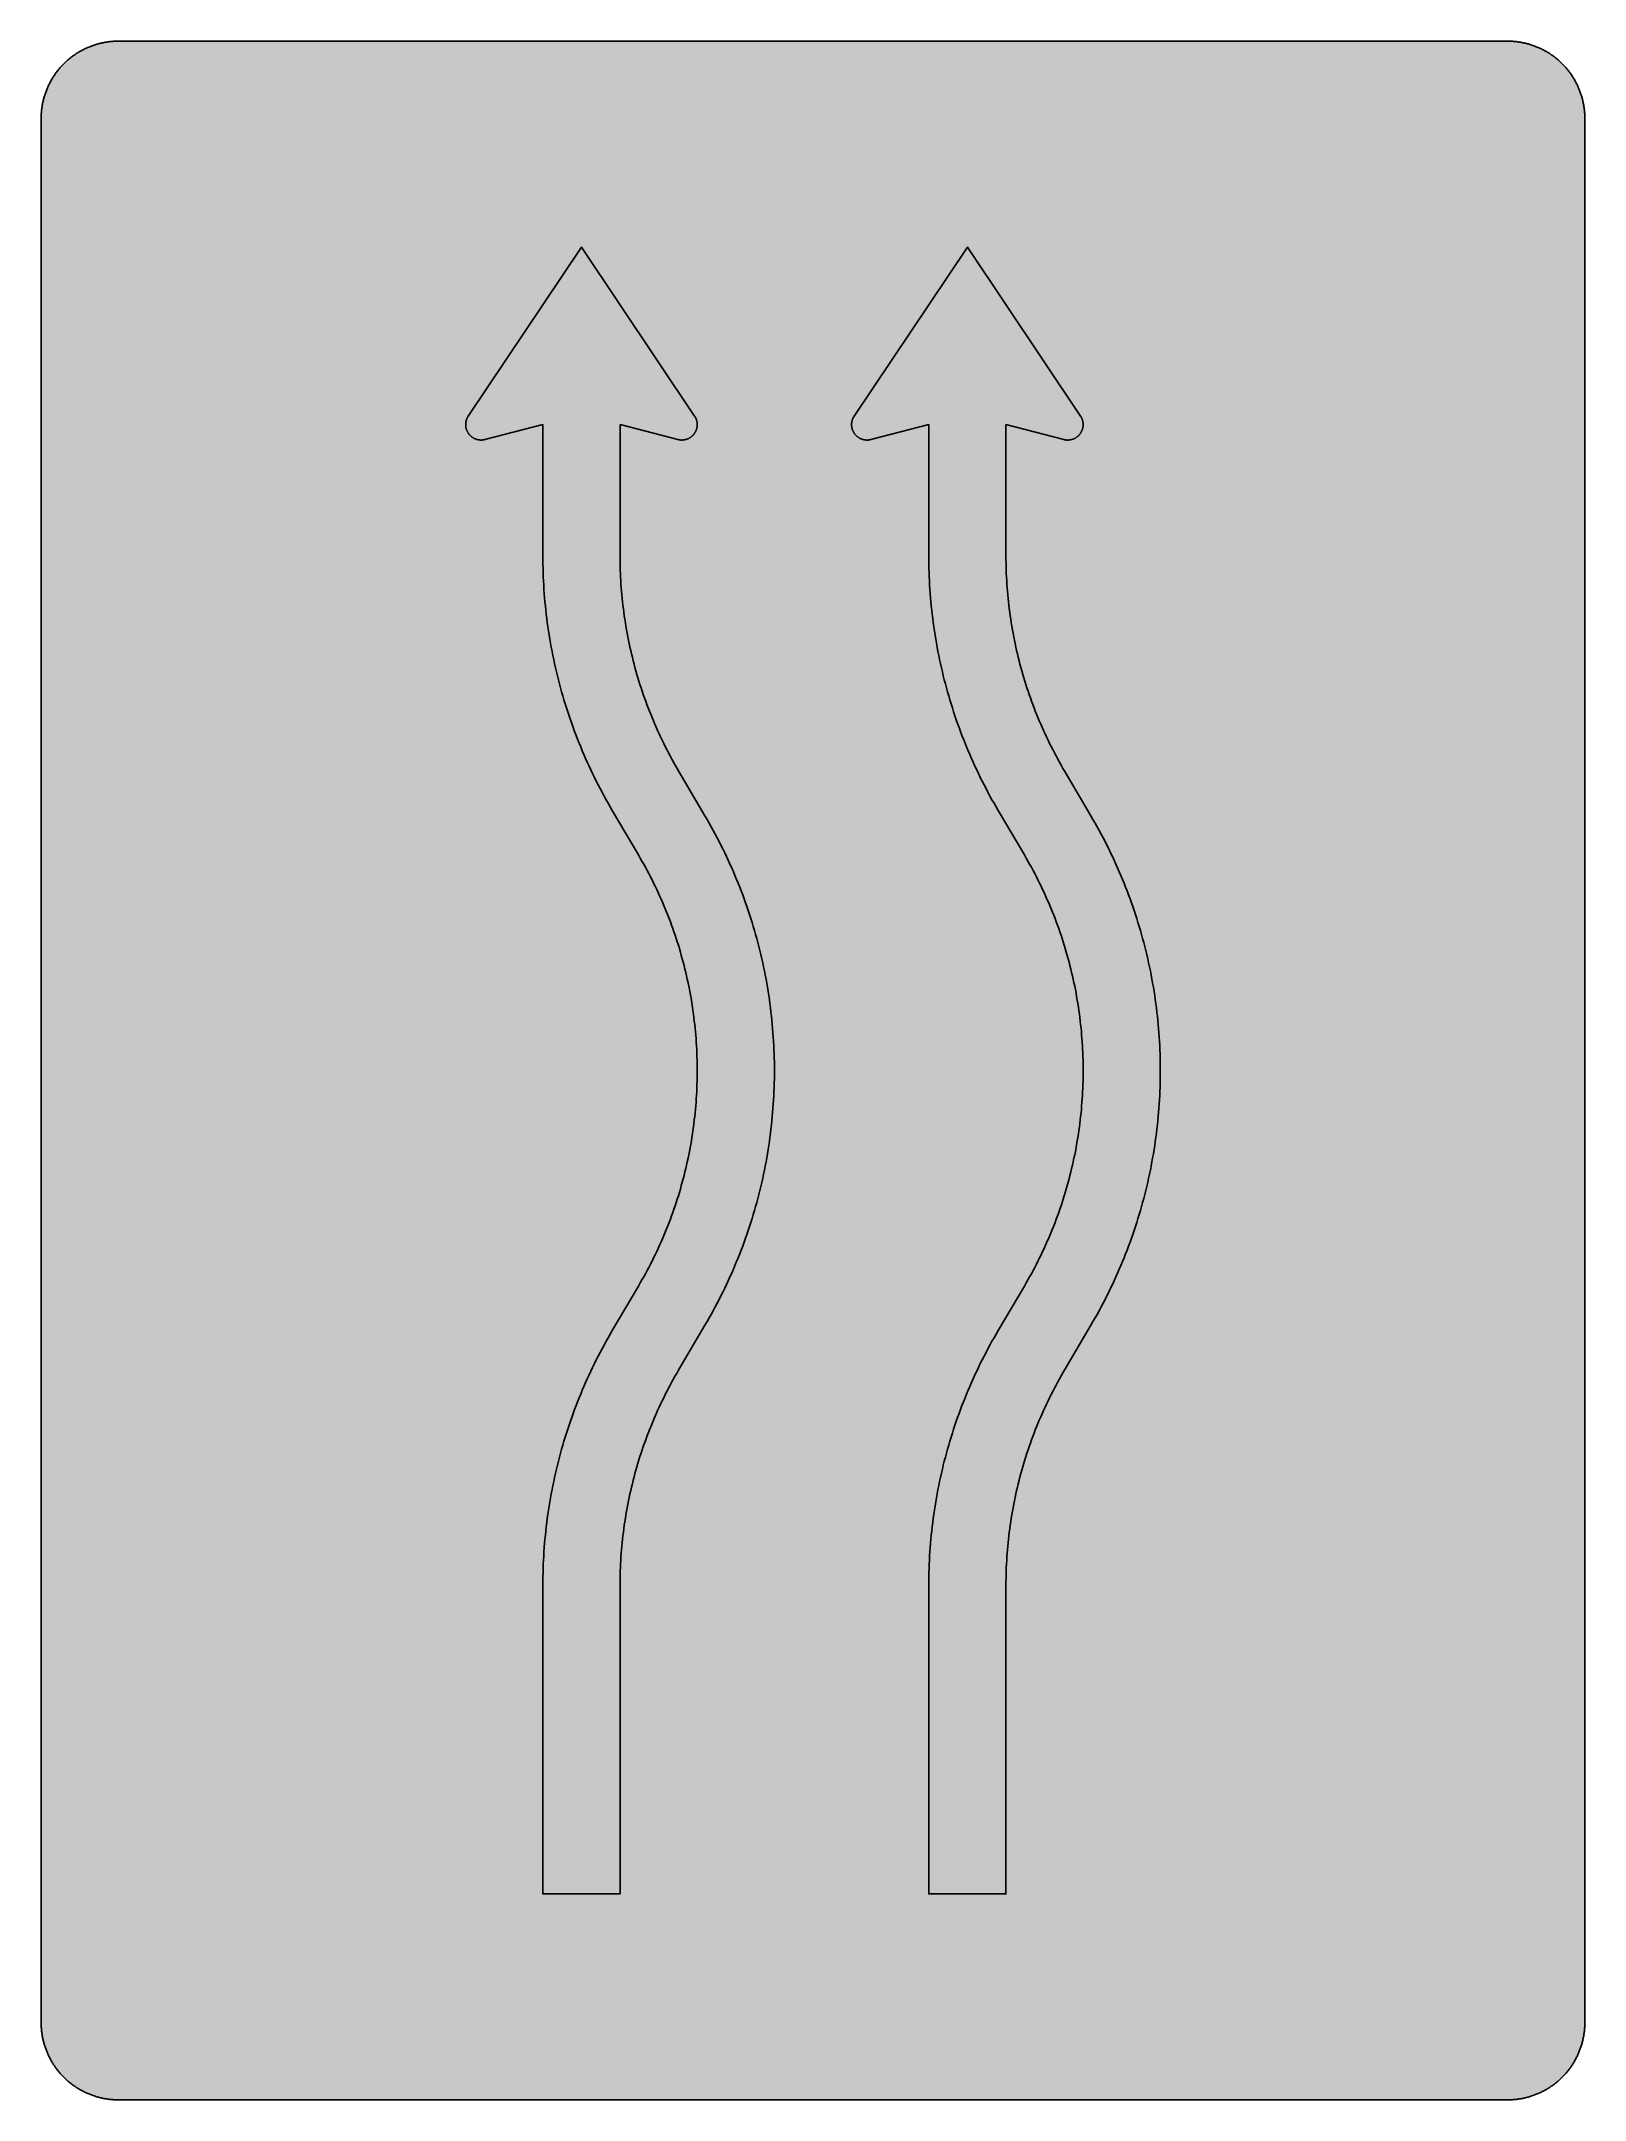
# Model space of a CAD drawing. Header units: millimetres. Extents: x 0 to 423, y 0 to 564.
import ezdxf

# ---------------------------------------------------------------- set-up
doc = ezdxf.new("R2010")
doc.units = ezdxf.units.MM

msp = doc.modelspace()

# ---------------------------------------------------------------- hatches: boundary and pattern name
for color, points in [(254, [(21.2189, 0.0537), (20.955, 0.0533), (20.6934, 0.0584), (20.4292, 0.066), (20.1676, 0.0787), (19.906, 0.094), (19.6469, 0.1118), (19.3853, 0.1321), (19.1262, 0.1549), (18.8671, 0.1829), (18.608, 0.2134), (18.349, 0.2464), (18.0924, 0.2845), (17.8359, 0.3251), (17.5793, 0.3683), (17.3253, 0.414), (17.0688, 0.4623), (16.8148, 0.5156), (16.5633, 0.5715), (16.3093, 0.6299), (16.0579, 0.6909), (15.809, 0.7544), (15.56, 0.823), (15.3111, 0.8941), (15.0622, 0.9677), (14.8158, 1.0439), (14.5694, 1.1227), (14.3256, 1.2065), (14.0818, 1.2903), (13.8379, 1.3792), (13.5966, 1.4707), (13.3579, 1.5672), (13.1191, 1.6637), (12.8803, 1.7628), (12.6441, 1.8669), (12.4079, 1.9736), (12.1742, 2.0803), (11.9405, 2.192), (11.7094, 2.3089), (11.4808, 2.4257), (11.2522, 2.5451), (11.0236, 2.6695), (10.7975, 2.794), (10.574, 2.9235), (10.3505, 3.0556), (10.1295, 3.1877), (9.9111, 3.3249), (9.6926, 3.4646), (9.4742, 3.6068), (9.2608, 3.7541), (9.0475, 3.9014), (8.8341, 4.0513), (8.6258, 4.2037), (8.4176, 4.3612), (8.2118, 4.5187), (8.0061, 4.6812), (7.8029, 4.8438), (7.6022, 5.0114), (7.4041, 5.1816), (7.206, 5.3518), (7.0129, 5.527), (6.8174, 5.7048), (6.6269, 5.8826), (6.4389, 6.0655), (6.2509, 6.2509), (6.0655, 6.4389), (5.8852, 6.6269), (5.7048, 6.8174), (5.527, 7.0104), (5.3518, 7.206), (5.1816, 7.4041), (5.0114, 7.6022), (4.8463, 7.8029), (4.6812, 8.0061), (4.5187, 8.2118), (4.3612, 8.4176), (4.2062, 8.6258), (4.0513, 8.8341), (3.9014, 9.0475), (3.7541, 9.2608), (3.6068, 9.4742), (3.4646, 9.6926), (3.3249, 9.9085), (3.1877, 10.1295), (3.0556, 10.3505), (2.9235, 10.574), (2.794, 10.7975), (2.6695, 11.0236), (2.5451, 11.2522), (2.4257, 11.4808), (2.3063, 11.7094), (2.192, 11.9405), (2.0803, 12.1742), (1.971, 12.4079), (1.8669, 12.6441), (1.7628, 12.8803), (1.6637, 13.1191), (1.5646, 13.3579), (1.4707, 13.5966), (1.3792, 13.8379), (1.2903, 14.0818), (1.2065, 14.3256), (1.1227, 14.5694), (1.0439, 14.8158), (0.9652, 15.0622), (0.8915, 15.3111), (0.823, 15.56), (0.7544, 15.809), (0.6883, 16.0604), (0.6274, 16.3119), (0.569, 16.5633), (0.5131, 16.8148), (0.4623, 17.0688), (0.4115, 17.3253), (0.3658, 17.5793), (0.3226, 17.8359), (0.2819, 18.0924), (0.2464, 18.3515), (0.2134, 18.608), (0.1829, 18.8671), (0.1549, 19.1262), (0.1295, 19.3878), (0.1092, 19.6469), (0.0914, 19.9085), (0.0762, 20.1701), (0.066, 20.4318), (0.0584, 20.6934), (0.0533, 20.955), (0.0508, 21.2192), (0.0522, 543.3314), (0.0533, 543.593), (0.0584, 543.8546), (0.066, 544.1188), (0.0762, 544.3804), (0.0914, 544.642), (0.1092, 544.9011), (0.1295, 545.1627), (0.1549, 545.4218), (0.1829, 545.6809), (0.2134, 545.94), (0.2464, 546.1991), (0.2819, 546.4556), (0.3226, 546.7121), (0.3658, 546.9687), (0.4115, 547.2227), (0.4623, 547.4792), (0.5131, 547.7332), (0.569, 547.9847), (0.6274, 548.2387), (0.6883, 548.4876), (0.7544, 548.7391), (0.823, 548.988), (0.8915, 549.2369), (0.9652, 549.4858), (1.0439, 549.7322), (1.1227, 549.9786), (1.2065, 550.2224), (1.2903, 550.4663), (1.3792, 550.7076), (1.4707, 550.9489), (1.5646, 551.1902), (1.6637, 551.4289), (1.7628, 551.6677), (1.8669, 551.9039), (1.971, 552.1401), (2.0803, 552.3738), (2.192, 552.6049), (2.3063, 552.8386), (2.4257, 553.0672), (2.5451, 553.2958), (2.6695, 553.5244), (2.794, 553.7505), (2.9235, 553.974), (3.0556, 554.1975), (3.1877, 554.4185), (3.3249, 554.6369), (3.4646, 554.8554), (3.6068, 555.0738), (3.7541, 555.2872), (3.9014, 555.5005), (4.0513, 555.7114), (4.2062, 555.9222), (4.3612, 556.1305), (4.5187, 556.3362), (4.6812, 556.5419), (4.8463, 556.7451), (5.0114, 556.9458), (5.1816, 557.1439), (5.3518, 557.342), (5.527, 557.5351), (5.7048, 557.7281), (5.8852, 557.9212), (6.0655, 558.1091), (6.2509, 558.2971), (6.4389, 558.4825), (6.6269, 558.6628), (6.8174, 558.8432), (7.0129, 559.021), (7.206, 559.1937), (7.4041, 559.3664), (7.6022, 559.5366), (7.8029, 559.7017), (8.0061, 559.8668), (8.2118, 560.0268), (8.4176, 560.1868), (8.6258, 560.3418), (8.8341, 560.4967), (9.0475, 560.6466), (9.2608, 560.7939), (9.4742, 560.9387), (9.6926, 561.0835), (9.9111, 561.2232), (10.1295, 561.3603), (10.3505, 561.4924), (10.574, 561.6245), (10.7975, 561.754), (11.0236, 561.8785), (11.2522, 562.0029), (11.4808, 562.1223), (11.7094, 562.2392), (11.9405, 562.356), (12.1742, 562.4678), (12.4079, 562.5744), (12.6441, 562.6811), (12.8803, 562.7853), (13.1191, 562.8843), (13.3579, 562.9834), (13.5966, 563.0774), (13.8379, 563.1688), (14.0818, 563.2577), (14.3256, 563.3415), (14.5694, 563.4253), (14.8158, 563.5041), (15.0622, 563.5803), (15.3111, 563.6539), (15.56, 563.7251), (15.809, 563.7936), (16.0579, 563.8571), (16.3093, 563.9206), (16.5633, 563.9791), (16.8148, 564.0349), (17.0688, 564.0857), (17.3253, 564.1365), (17.5793, 564.1823), (17.8359, 564.2254), (18.0924, 564.2635), (18.349, 564.3016), (18.608, 564.3347), (18.8671, 564.3651), (19.1262, 564.3931), (19.3853, 564.4185), (19.6469, 564.4388), (19.906, 564.4566), (20.1676, 564.4718), (20.4292, 564.482), (20.6934, 564.4896), (20.955, 564.4947), (21.2166, 564.4972), (402.2189, 564.4981), (402.4808, 564.4947), (402.7424, 564.4896), (403.0066, 564.482), (403.2682, 564.4718), (403.5298, 564.4566), (403.7889, 564.4388), (404.0505, 564.4185), (404.3096, 564.3931), (404.5687, 564.3651), (404.8277, 564.3347), (405.0868, 564.3016), (405.3434, 564.2635), (405.5999, 564.2254), (405.8564, 564.1823), (406.113, 564.1365), (406.367, 564.0857), (406.621, 564.0349), (406.875, 563.9791), (407.1264, 563.9206), (407.3779, 563.8571), (407.6268, 563.7936), (407.8783, 563.7251), (408.1272, 563.6539), (408.3736, 563.5803), (408.62, 563.5041), (408.8663, 563.4253), (409.1102, 563.3415), (409.354, 563.2577), (409.5979, 563.1688), (409.8392, 563.0774), (410.0805, 562.9834), (410.3192, 562.8843), (410.5554, 562.7853), (410.7942, 562.6811), (411.0279, 562.5744), (411.2616, 562.4678), (411.4952, 562.356), (411.7264, 562.2392), (411.9575, 562.1223), (412.1861, 562.0029), (412.4122, 561.8785), (412.6382, 561.754), (412.8643, 561.6245), (413.0853, 561.4924), (413.3063, 561.3603), (413.5272, 561.2232), (413.7457, 561.0835), (413.9616, 560.9387), (414.1775, 560.7939), (414.3908, 560.6466), (414.6017, 560.4967), (414.8125, 560.3418), (415.0208, 560.1868), (415.2265, 560.0268), (415.4297, 559.8668), (415.6329, 559.7017), (415.8336, 559.5366), (416.0342, 559.3664), (416.2298, 559.1937), (416.4254, 559.021), (416.6184, 558.8432), (416.8089, 558.6628), (416.9994, 558.4825), (417.1848, 558.2971), (417.3703, 558.1091), (417.5531, 557.9212), (417.7335, 557.7281), (417.9087, 557.5351), (418.084, 557.342), (418.2567, 557.1439), (418.4244, 556.9458), (418.592, 556.7451), (418.7546, 556.5419), (418.9171, 556.3362), (419.0746, 556.1305), (419.2321, 555.9222), (419.3845, 555.7114), (419.5369, 555.5005), (419.6842, 555.2872), (419.829, 555.0738), (419.9712, 554.8554), (420.1109, 554.6369), (420.2481, 554.4185), (420.3827, 554.1975), (420.5148, 553.974), (420.6418, 553.7505), (420.7688, 553.5244), (420.8907, 553.2958), (421.0126, 553.0672), (421.1295, 552.8386), (421.2438, 552.6049), (421.3555, 552.3738), (421.4647, 552.1401), (421.5689, 551.9039), (421.673, 551.6677), (421.7746, 551.4289), (421.8711, 551.1902), (421.9651, 550.9489), (422.0566, 550.7076), (422.1455, 550.4663), (422.2318, 550.2224), (422.3131, 549.9786), (422.3918, 549.7322), (422.4706, 549.4858), (422.5442, 549.2369), (422.6128, 548.988), (422.6814, 548.7391), (422.7449, 548.4876), (422.8084, 548.2387), (422.8668, 547.9847), (422.9227, 547.7332), (422.9735, 547.4792), (423.0243, 547.2227), (423.07, 546.9687), (423.1132, 546.7121), (423.1513, 546.4556), (423.1894, 546.1991), (423.2224, 545.94), (423.2529, 545.6809), (423.2808, 545.4218), (423.3037, 545.1627), (423.3266, 544.9011), (423.3443, 544.642), (423.357, 544.3804), (423.3697, 544.1188), (423.3774, 543.8546), (423.3824, 543.593), (423.385, 543.3314), (423.3855, 21.2203), (423.3824, 20.955), (423.3774, 20.6934), (423.3697, 20.4318), (423.357, 20.1701), (423.3443, 19.9085), (423.3266, 19.6469), (423.3037, 19.3878), (423.2808, 19.1262), (423.2529, 18.8671), (423.2224, 18.608), (423.1894, 18.3515), (423.1513, 18.0924), (423.1132, 17.8359), (423.07, 17.5793), (423.0243, 17.3253), (422.9735, 17.0688), (422.9227, 16.8148), (422.8668, 16.5633), (422.8084, 16.3119), (422.7449, 16.0604), (422.6814, 15.809), (422.6128, 15.56), (422.5442, 15.3111), (422.4706, 15.0622), (422.3918, 14.8158), (422.3131, 14.5694), (422.2318, 14.3256), (422.1455, 14.0818), (422.0566, 13.8379), (421.9651, 13.5966), (421.8711, 13.3579), (421.7746, 13.1191), (421.673, 12.8803), (421.5689, 12.6441), (421.4647, 12.4079), (421.3555, 12.1742), (421.2438, 11.9405), (421.1295, 11.7094), (421.0126, 11.4808), (420.8907, 11.2522), (420.7688, 11.0236), (420.6418, 10.7975), (420.5148, 10.574), (420.3827, 10.3505), (420.2481, 10.1295), (420.1109, 9.9085), (419.9712, 9.6926), (419.829, 9.4742), (419.6842, 9.2608), (419.5369, 9.0475), (419.3845, 8.8341), (419.2321, 8.6258), (419.0746, 8.4176), (418.9171, 8.2118), (418.7546, 8.0061), (418.592, 7.8029), (418.4244, 7.6022), (418.2567, 7.4041), (418.084, 7.206), (417.9087, 7.0104), (417.7335, 6.8174), (417.5531, 6.6269), (417.3703, 6.4389), (417.1848, 6.2509), (416.9994, 6.0655), (416.8089, 5.8826), (416.6184, 5.7048), (416.4254, 5.527), (416.2298, 5.3518), (416.0342, 5.1816), (415.8336, 5.0114), (415.6329, 4.8438), (415.4297, 4.6812), (415.2265, 4.5187), (415.0208, 4.3612), (414.8125, 4.2037), (414.6017, 4.0513), (414.3908, 3.9014), (414.1775, 3.7541), (413.9616, 3.6068), (413.7457, 3.4646), (413.5272, 3.3249), (413.3063, 3.1877), (413.0853, 3.0556), (412.8643, 2.9235), (412.6382, 2.794), (412.4122, 2.6695), (412.1861, 2.5451), (411.9575, 2.4257), (411.7264, 2.3089), (411.4952, 2.192), (411.2616, 2.0803), (411.0279, 1.9736), (410.7942, 1.8669), (410.5554, 1.7628), (410.3192, 1.6637), (410.0805, 1.5672), (409.8392, 1.4707), (409.5979, 1.3792), (409.354, 1.2903), (409.1102, 1.2065), (408.8663, 1.1227), (408.62, 1.0439), (408.3736, 0.9677), (408.1272, 0.8941), (407.8783, 0.823), (407.6268, 0.7544), (407.3779, 0.6909), (407.1264, 0.6299), (406.875, 0.5715), (406.621, 0.5156), (406.367, 0.4623), (406.113, 0.414), (405.8564, 0.3683), (405.5999, 0.3251), (405.3434, 0.2845), (405.0868, 0.2464), (404.8277, 0.2134), (404.5687, 0.1829), (404.3096, 0.1549), (404.0505, 0.1321), (403.7889, 0.1118), (403.5298, 0.094), (403.2682, 0.0787), (403.0066, 0.066), (402.7424, 0.0584), (402.4808, 0.0533), (402.2166, 0.0533)]), (59, [(158.8022, 459.3703), (174.6772, 455.2703), (174.691, 455.2645), (174.7088, 455.262), (174.7241, 455.2569), (174.7418, 455.2518), (174.7571, 455.2493), (174.7723, 455.2442), (174.7901, 455.2417), (174.8053, 455.2366), (174.8231, 455.234), (174.8384, 455.2315), (174.8561, 455.2264), (174.8714, 455.2239), (174.8892, 455.2213), (174.9044, 455.2163), (174.9196, 455.2137), (174.9374, 455.2112), (174.9527, 455.2086), (174.9704, 455.2036), (174.9857, 455.201), (175.0035, 455.1985), (175.0187, 455.1959), (175.0365, 455.1934), (175.0517, 455.1909), (175.0695, 455.1883), (175.0847, 455.1858), (175.1025, 455.1832), (175.1178, 455.1807), (175.1355, 455.1782), (175.1508, 455.1756), (175.1686, 455.1731), (175.1838, 455.1705), (175.2016, 455.168), (175.2168, 455.168), (175.2346, 455.1655), (175.2498, 455.1629), (175.2676, 455.1604), (175.2829, 455.1604), (175.3006, 455.1578), (175.3184, 455.1553), (175.3337, 455.1553), (175.3514, 455.1528), (175.3667, 455.1502), (175.3845, 455.1502), (175.3997, 455.1477), (175.4175, 455.1477), (175.4327, 455.1451), (175.4505, 455.1451), (175.4683, 455.1451), (175.4835, 455.1426), (175.5013, 455.1426), (175.5165, 455.1401), (175.5343, 455.1401), (175.5496, 455.1401), (175.5673, 455.1401), (175.5851, 455.1375), (175.6004, 455.1375), (175.6181, 455.1375), (175.6334, 455.1375), (175.6512, 455.1375), (175.6664, 455.135), (175.6842, 455.135), (175.702, 455.135), (175.7172, 455.135), (175.735, 455.135), (175.8442, 455.1375), (175.9534, 455.1401), (176.0601, 455.1477), (176.1668, 455.1578), (176.2735, 455.1705), (176.3801, 455.1832), (176.4843, 455.201), (176.5884, 455.2213), (176.69, 455.2442), (176.7916, 455.2696), (176.8932, 455.295), (176.9923, 455.3255), (177.0913, 455.3585), (177.1904, 455.3915), (177.2869, 455.4296), (177.3834, 455.4677), (177.4774, 455.5084), (177.5689, 455.5541), (177.6628, 455.5998), (177.7517, 455.6455), (177.8406, 455.6963), (177.9295, 455.7497), (178.0159, 455.803), (178.1023, 455.8589), (178.1861, 455.9173), (178.2674, 455.9757), (178.3486, 456.0392), (178.4274, 456.1027), (178.5061, 456.1688), (178.5798, 456.2348), (178.656, 456.3034), (178.7271, 456.3745), (178.7982, 456.4482), (178.8668, 456.5218), (178.9354, 456.598), (179.0014, 456.6768), (179.0649, 456.7555), (179.1259, 456.8368), (179.1868, 456.9181), (179.2453, 457.0019), (179.3011, 457.0882), (179.3545, 457.1746), (179.4078, 457.261), (179.4561, 457.3499), (179.5043, 457.4413), (179.5501, 457.5327), (179.5932, 457.6267), (179.6339, 457.7207), (179.6745, 457.8172), (179.7101, 457.9137), (179.7456, 458.0103), (179.7761, 458.1093), (179.8066, 458.2109), (179.8345, 458.31), (179.8599, 458.4116), (179.8828, 458.5157), (179.9006, 458.6199), (179.9184, 458.724), (179.9336, 458.8307), (179.9463, 458.9374), (179.9565, 459.044), (179.9615, 459.1507), (179.9666, 459.2599), (179.9666, 459.3692), (179.9666, 459.4073), (179.9666, 459.4479), (179.9666, 459.486), (179.9641, 459.5266), (179.9641, 459.5647), (179.9615, 459.6054), (179.959, 459.6435), (179.9565, 459.6816), (179.9539, 459.7222), (179.9488, 459.7603), (179.9463, 459.7984), (179.9412, 459.8365), (179.9361, 459.8772), (179.9311, 459.9153), (179.926, 459.9534), (179.9209, 459.9915), (179.9158, 460.0321), (179.9082, 460.0702), (179.9031, 460.1083), (179.8955, 460.1464), (179.8879, 460.1845), (179.8803, 460.2226), (179.8726, 460.2607), (179.865, 460.2988), (179.8549, 460.3369), (179.8472, 460.375), (179.8371, 460.4131), (179.8269, 460.4487), (179.8168, 460.4868), (179.8066, 460.5249), (179.7964, 460.563), (179.7863, 460.5985), (179.7736, 460.6366), (179.7609, 460.6722), (179.7507, 460.7103), (179.738, 460.7484), (179.7253, 460.7839), (179.7126, 460.8195), (179.6974, 460.8576), (179.6847, 460.8932), (179.6694, 460.9287), (179.6542, 460.9668), (179.6415, 461.0024), (179.6263, 461.0379), (179.611, 461.0735), (179.5932, 461.1091), (179.578, 461.1446), (179.5602, 461.1802), (179.545, 461.2157), (179.5272, 461.2488), (179.5094, 461.2843), (179.4916, 461.3199), (179.4739, 461.3529), (179.4561, 461.3885), (179.4358, 461.424), (179.418, 461.457), (179.3977, 461.4901), (179.3773, 461.5256), (179.357, 461.5586), (179.3367, 461.5917), (179.3164, 461.6247), (179.2961, 461.6577), (179.2732, 461.6907), (179.2529, 461.7237), (148.2189, 508.0536), (117.1857, 461.7251), (117.1626, 461.6907), (117.1423, 461.6577), (117.1194, 461.6247), (117.0991, 461.5917), (117.0788, 461.5586), (117.0584, 461.5256), (117.0381, 461.4901), (117.0203, 461.457), (117, 461.424), (116.9822, 461.3885), (116.9619, 461.3529), (116.9441, 461.3199), (116.9264, 461.2843), (116.9086, 461.2488), (116.8933, 461.2157), (116.8756, 461.1802), (116.8578, 461.1446), (116.8425, 461.1091), (116.8273, 461.0735), (116.8121, 461.0379), (116.7968, 461.0024), (116.7816, 460.9668), (116.7663, 460.9287), (116.7511, 460.8932), (116.7384, 460.8576), (116.7257, 460.8195), (116.7105, 460.7839), (116.6978, 460.7484), (116.6851, 460.7103), (116.6749, 460.6722), (116.6622, 460.6366), (116.6495, 460.5985), (116.6393, 460.563), (116.6292, 460.5249), (116.619, 460.4868), (116.6089, 460.4487), (116.5987, 460.4131), (116.5885, 460.375), (116.5809, 460.3369), (116.5708, 460.2988), (116.5631, 460.2607), (116.5555, 460.2226), (116.5479, 460.1845), (116.5403, 460.1464), (116.5327, 460.1083), (116.525, 460.0702), (116.52, 460.0321), (116.5149, 459.9915), (116.5073, 459.9534), (116.5022, 459.9153), (116.4971, 459.8772), (116.4946, 459.8365), (116.4895, 459.7984), (116.4869, 459.7603), (116.4819, 459.7222), (116.4793, 459.6816), (116.4768, 459.6435), (116.4742, 459.6054), (116.4717, 459.5647), (116.4717, 459.5266), (116.4692, 459.486), (116.4692, 459.4479), (116.4666, 459.4073), (116.4666, 459.3692), (116.4692, 459.2599), (116.4742, 459.1507), (116.4793, 459.044), (116.4895, 458.9374), (116.5022, 458.8307), (116.5174, 458.724), (116.5327, 458.6199), (116.553, 458.5157), (116.5758, 458.4116), (116.6012, 458.31), (116.6292, 458.2109), (116.6571, 458.1093), (116.6901, 458.0103), (116.7257, 457.9137), (116.7613, 457.8172), (116.7994, 457.7207), (116.8425, 457.6267), (116.8857, 457.5327), (116.9314, 457.4413), (116.9797, 457.3499), (117.028, 457.261), (117.0813, 457.1746), (117.1346, 457.0882), (117.1905, 457.0019), (117.2489, 456.9181), (117.3099, 456.8368), (117.3709, 456.7555), (117.4344, 456.6768), (117.5004, 456.598), (117.5664, 456.5218), (117.6376, 456.4482), (117.7087, 456.3745), (117.7798, 456.3034), (117.856, 456.2348), (117.9297, 456.1688), (118.0084, 456.1027), (118.0871, 456.0392), (118.1684, 455.9757), (118.2497, 455.9173), (118.3335, 455.8589), (118.4199, 455.803), (118.5062, 455.7497), (118.5951, 455.6963), (118.684, 455.6455), (118.7729, 455.5998), (118.8669, 455.5541), (118.9584, 455.5084), (119.0523, 455.4677), (119.1489, 455.4296), (119.2454, 455.3915), (119.3444, 455.3585), (119.4435, 455.3255), (119.5426, 455.295), (119.6442, 455.2696), (119.7458, 455.2442), (119.8474, 455.2213), (119.9515, 455.201), (120.0556, 455.1832), (120.1623, 455.1705), (120.269, 455.1578), (120.3757, 455.1477), (120.4824, 455.1401), (120.5916, 455.1375), (120.7008, 455.135), (120.7186, 455.135), (120.7338, 455.135), (120.7516, 455.135), (120.7694, 455.135), (120.7846, 455.1375), (120.8024, 455.1375), (120.8176, 455.1375), (120.8354, 455.1375), (120.8532, 455.1375), (120.8684, 455.1401), (120.8862, 455.1401), (120.9015, 455.1401), (120.9192, 455.1401), (120.9345, 455.1426), (120.9523, 455.1426), (120.97, 455.1451), (120.9853, 455.1451), (121.0031, 455.1451), (121.0183, 455.1477), (121.0361, 455.1477), (121.0513, 455.1502), (121.0691, 455.1502), (121.0869, 455.1528), (121.1021, 455.1553), (121.1199, 455.1553), (121.1351, 455.1578), (121.1529, 455.1604), (121.1682, 455.1604), (121.1859, 455.1629), (121.2012, 455.1655), (121.219, 455.168), (121.2342, 455.168), (121.252, 455.1705), (121.2698, 455.1731), (121.285, 455.1756), (121.3028, 455.1782), (121.318, 455.1807), (121.3358, 455.1832), (121.351, 455.1858), (121.3688, 455.1883), (121.3841, 455.1909), (121.3993, 455.1934), (121.4171, 455.1959), (121.4323, 455.1985), (121.4501, 455.201), (121.4653, 455.2036), (121.4831, 455.2086), (121.4984, 455.2112), (121.5161, 455.2137), (121.5314, 455.2163), (121.5492, 455.2213), (121.5644, 455.2239), (121.5796, 455.2264), (121.5974, 455.2315), (121.6127, 455.234), (121.6304, 455.2366), (121.6457, 455.2417), (121.6609, 455.2442), (121.6787, 455.2493), (121.6939, 455.2518), (121.7117, 455.2569), (121.727, 455.262), (121.7422, 455.2645), (121.76, 455.2696), (137.6355, 459.3703), (137.6355, 423.387), (137.6401, 422.2344), (137.6528, 421.0837), (137.6782, 419.9331), (137.7112, 418.785), (137.7544, 417.637), (137.8077, 416.4889), (137.8687, 415.3433), (137.9423, 414.1978), (138.0236, 413.0548), (138.1125, 411.9118), (138.2141, 410.7713), (138.3233, 409.6309), (138.4427, 408.4904), (138.5722, 407.355), (138.7094, 406.2171), (138.8567, 405.0843), (139.0142, 403.9514), (139.1793, 402.8186), (139.3546, 401.6883), (139.54, 400.5605), (139.7356, 399.4353), (139.9388, 398.3101), (140.1521, 397.19), (140.3731, 396.0698), (140.6042, 394.9497), (140.8455, 393.8346), (141.0945, 392.7196), (141.3535, 391.6096), (141.6228, 390.4996), (141.8996, 389.3922), (142.1867, 388.2873), (142.4838, 387.1849), (142.7886, 386.0851), (143.1011, 384.9878), (143.4236, 383.8931), (143.7564, 382.8009), (144.0993, 381.7112), (144.4473, 380.6241), (144.8079, 379.5395), (145.1762, 378.46), (145.5547, 377.3805), (145.9408, 376.3061), (146.3345, 375.2342), (146.7409, 374.1649), (147.1524, 373.1006), (147.5765, 372.0389), (148.0058, 370.9797), (148.4478, 369.9231), (148.8948, 368.8715), (149.352, 367.8225), (149.8194, 366.776), (150.2943, 365.7346), (150.7795, 364.6983), (151.2722, 363.662), (151.7752, 362.6333), (152.2857, 361.6046), (152.8039, 360.5835), (153.3322, 359.5649), (153.8707, 358.5489), (154.4142, 357.538), (154.9705, 356.5322), (155.5318, 355.5289), (156.1033, 354.5307), (156.685, 353.535), (163.8501, 341.3785), (164.3405, 340.5353), (164.8231, 339.692), (165.3007, 338.8436), (165.768, 337.9902), (166.2303, 337.1342), (166.685, 336.2757), (167.132, 335.4146), (167.5714, 334.5485), (168.0032, 333.6798), (168.4274, 332.8086), (168.8465, 331.9323), (169.2554, 331.0534), (169.6568, 330.1721), (170.053, 329.2881), (170.4391, 328.4017), (170.8201, 327.5101), (171.1935, 326.6186), (171.5567, 325.722), (171.9148, 324.8228), (172.2653, 323.9211), (172.6057, 323.0169), (172.941, 322.1101), (173.2686, 321.2008), (173.5861, 320.2889), (173.8986, 319.3745), (174.2034, 318.455), (174.5005, 317.5356), (174.7876, 316.6161), (175.0695, 315.6915), (175.3413, 314.7644), (175.608, 313.8348), (175.8671, 312.9051), (176.116, 311.973), (176.3598, 311.0382), (176.5935, 310.101), (176.8196, 309.1612), (177.0405, 308.2214), (177.2514, 307.279), (177.4546, 306.3342), (177.6501, 305.3867), (177.8381, 304.4393), (178.0184, 303.4894), (178.1912, 302.5394), (178.3537, 301.5869), (178.5112, 300.6319), (178.6611, 299.6768), (178.8008, 298.7192), (178.9328, 297.7591), (179.0573, 296.799), (179.1741, 295.8389), (179.2834, 294.8762), (179.385, 293.9136), (179.4764, 292.9484), (179.5628, 291.9832), (179.639, 291.0154), (179.7075, 290.0477), (179.7685, 289.0799), (179.8218, 288.1097), (179.865, 287.1394), (179.9031, 286.1666), (179.9311, 285.1937), (179.9514, 284.2209), (179.9641, 283.2481), (179.9666, 282.2753), (179.9641, 281.2999), (179.9514, 280.3271), (179.9311, 279.3543), (179.9031, 278.3815), (179.865, 277.4112), (179.8218, 276.4409), (179.7685, 275.4706), (179.7075, 274.5003), (179.639, 273.5326), (179.5628, 272.5674), (179.4764, 271.5997), (179.385, 270.6345), (179.2834, 269.6718), (179.1741, 268.7091), (179.0573, 267.749), (178.9328, 266.7889), (178.8008, 265.8288), (178.6611, 264.8712), (178.5112, 263.9162), (178.3537, 262.9611), (178.1912, 262.0086), (178.0184, 261.0587), (177.8381, 260.1087), (177.6501, 259.1613), (177.4546, 258.2139), (177.2514, 257.269), (177.0405, 256.3266), (176.8196, 255.3868), (176.5935, 254.447), (176.3598, 253.5098), (176.116, 252.5751), (175.8671, 251.6429), (175.608, 250.7132), (175.3413, 249.7836), (175.0695, 248.8565), (174.7876, 247.9319), (174.5005, 247.0125), (174.2034, 246.093), (173.8986, 245.176), (173.5861, 244.2591), (173.2686, 243.3472), (172.941, 242.4379), (172.6057, 241.5311), (172.2653, 240.6269), (171.9148, 239.7252), (171.5567, 238.826), (171.1935, 237.9294), (170.8201, 237.0379), (170.4391, 236.1463), (170.053, 235.2599), (169.6568, 234.376), (169.2554, 233.4946), (168.8465, 232.6157), (168.4274, 231.7394), (168.0032, 230.8682), (167.5714, 229.9995), (167.132, 229.1334), (166.685, 228.2723), (166.2303, 227.4113), (165.768, 226.5578), (165.3007, 225.7044), (164.8231, 224.856), (164.3405, 224.0128), (163.8478, 223.1695), (156.6855, 211.0147), (156.1033, 210.0199), (155.5318, 209.0217), (154.9705, 208.0184), (154.4142, 207.01), (153.8707, 205.9991), (153.3322, 204.9856), (152.8039, 203.9671), (152.2857, 202.9435), (151.7752, 201.9148), (151.2722, 200.8861), (150.7795, 199.8497), (150.2943, 198.8134), (149.8194, 197.772), (149.352, 196.7255), (148.8948, 195.6765), (148.4478, 194.625), (148.0058, 193.5683), (147.5765, 192.5091), (147.1524, 191.4474), (146.7409, 190.3832), (146.3345, 189.3138), (145.9408, 188.2419), (145.5547, 187.1675), (145.1762, 186.088), (144.8079, 185.0085), (144.4473, 183.9239), (144.0993, 182.8368), (143.7564, 181.7472), (143.4236, 180.655), (143.1011, 179.5602), (142.7886, 178.4629), (142.4838, 177.3631), (142.1867, 176.2608), (141.8996, 175.1559), (141.6228, 174.0484), (141.3535, 172.9384), (141.0945, 171.8285), (140.8455, 170.7134), (140.6042, 169.5983), (140.3731, 168.4782), (140.1521, 167.3581), (139.9388, 166.2379), (139.7356, 165.1127), (139.54, 163.9875), (139.3546, 162.8597), (139.1793, 161.7294), (139.0142, 160.5966), (138.8567, 159.4637), (138.7094, 158.3309), (138.5722, 157.1955), (138.4427, 156.0576), (138.3233, 154.9171), (138.2141, 153.7792), (138.1125, 152.6362), (138.0236, 151.4932), (137.9423, 150.3502), (137.8687, 149.2047), (137.8077, 148.0591), (137.7544, 146.9111), (137.7112, 145.763), (137.6782, 144.6149), (137.6528, 143.4643), (137.6401, 142.3137), (137.635, 141.163), (137.6355, 56.4981), (158.8022, 56.4981), (158.8022, 141.1648), (158.8059, 142.1384), (158.816, 143.1112), (158.8364, 144.084), (158.8668, 145.0569), (158.9024, 146.0271), (158.9481, 146.9974), (158.9989, 147.9677), (159.0599, 148.9354), (159.1285, 149.9032), (159.2072, 150.8709), (159.291, 151.8361), (159.385, 152.8013), (159.4841, 153.7665), (159.5933, 154.7292), (159.7101, 155.6893), (159.8346, 156.6494), (159.9692, 157.607), (160.1089, 158.5646), (160.2588, 159.5196), (160.4137, 160.4747), (160.5788, 161.4272), (160.7515, 162.3797), (160.9319, 163.3296), (161.1198, 164.277), (161.3154, 165.2219), (161.5186, 166.1668), (161.7294, 167.1091), (161.9479, 168.0515), (162.1765, 168.9887), (162.4101, 169.926), (162.654, 170.8607), (162.9029, 171.7929), (163.162, 172.7251), (163.4261, 173.6522), (163.7005, 174.5793), (163.9824, 175.5038), (164.2694, 176.4259), (164.5666, 177.3453), (164.8714, 178.2623), (165.1838, 179.1767), (165.5013, 180.0885), (165.829, 180.9979), (166.1643, 181.9046), (166.5046, 182.8089), (166.8551, 183.7106), (167.2133, 184.6097), (167.5765, 185.5064), (167.9499, 186.4004), (168.3309, 187.2894), (168.717, 188.1784), (169.1132, 189.0624), (169.5145, 189.9437), (169.9235, 190.8226), (170.3426, 191.6963), (170.7667, 192.5676), (171.1985, 193.4388), (171.638, 194.3024), (172.085, 195.166), (172.5397, 196.0245), (173.0019, 196.8805), (173.4693, 197.7314), (173.9468, 198.5797), (174.4294, 199.4256), (174.9222, 200.2663), (182.0855, 212.4259), (182.6641, 213.4184), (183.2356, 214.4166), (183.7995, 215.4199), (184.3532, 216.4258), (184.8993, 217.4367), (185.4352, 218.4527), (185.9636, 219.4712), (186.4843, 220.4949), (186.9948, 221.521), (187.4977, 222.5523), (187.9905, 223.586), (188.4731, 224.6249), (188.9506, 225.6663), (189.4154, 226.7102), (189.8726, 227.7593), (190.3222, 228.8134), (190.7616, 229.8675), (191.1934, 230.9266), (191.6151, 231.9884), (192.0291, 233.0552), (192.4329, 234.1245), (192.8292, 235.1964), (193.2153, 236.2708), (193.5937, 237.3478), (193.962, 238.4298), (194.3202, 239.5118), (194.6707, 240.599), (195.0136, 241.6886), (195.3438, 242.7808), (195.6689, 243.8756), (195.9813, 244.9728), (196.2861, 246.0727), (196.5833, 247.175), (196.8678, 248.2799), (197.1472, 249.3874), (197.4139, 250.4973), (197.673, 251.6099), (197.9244, 252.7224), (198.1632, 253.84), (198.3943, 254.9576), (198.6178, 256.0777), (198.8312, 257.2004), (199.0344, 258.3231), (199.2274, 259.4508), (199.4129, 260.5786), (199.5881, 261.7089), (199.7558, 262.8392), (199.9107, 263.972), (200.058, 265.1074), (200.1977, 266.2428), (200.3247, 267.3807), (200.4441, 268.5186), (200.5559, 269.6591), (200.6549, 270.8021), (200.7464, 271.9426), (200.8276, 273.0881), (200.8988, 274.2336), (200.9623, 275.3792), (201.0131, 276.5247), (201.0562, 277.6728), (201.0918, 278.8234), (201.1147, 279.9715), (201.1299, 281.1221), (201.135, 282.2753), (201.1299, 283.4259), (201.1147, 284.5765), (201.0918, 285.7271), (201.0562, 286.8752), (201.0131, 288.0233), (200.9623, 289.1688), (200.8988, 290.3169), (200.8276, 291.4599), (200.7464, 292.6055), (200.6549, 293.7485), (200.5559, 294.8889), (200.4441, 296.0294), (200.3247, 297.1673), (200.1977, 298.3052), (200.058, 299.4406), (199.9107, 300.576), (199.7558, 301.7088), (199.5881, 302.8391), (199.4129, 303.9694), (199.2274, 305.0972), (199.0344, 306.2249), (198.8312, 307.3476), (198.6178, 308.4703), (198.3943, 309.5904), (198.1632, 310.708), (197.9244, 311.8256), (197.673, 312.9382), (197.4139, 314.0507), (197.1472, 315.1607), (196.8678, 316.2681), (196.5833, 317.373), (196.2861, 318.4754), (195.9813, 319.5752), (195.6689, 320.6725), (195.3438, 321.7672), (195.0136, 322.8594), (194.6707, 323.9491), (194.3202, 325.0362), (193.962, 326.1182), (193.5937, 327.2003), (193.2153, 328.2772), (192.8292, 329.3516), (192.4329, 330.4235), (192.0291, 331.4929), (191.6151, 332.5597), (191.1934, 333.6214), (190.7616, 334.6806), (190.3222, 335.7347), (189.8726, 336.7888), (189.4154, 337.8378), (188.9506, 338.8817), (188.4731, 339.9231), (187.9905, 340.962), (187.4977, 341.9958), (186.9948, 343.027), (186.4843, 344.0532), (185.9636, 345.0768), (185.4352, 346.0953), (184.8993, 347.1113), (184.3532, 348.1222), (183.7995, 349.1281), (183.2356, 350.1314), (182.6641, 351.1296), (182.085, 352.1253), (174.9227, 364.2826), (174.4294, 365.1225), (173.9468, 365.9683), (173.4693, 366.8166), (173.0019, 367.6675), (172.5397, 368.5235), (172.085, 369.382), (171.638, 370.2456), (171.1985, 371.1092), (170.7667, 371.9779), (170.3426, 372.8517), (169.9235, 373.7254), (169.5145, 374.6043), (169.1132, 375.4857), (168.717, 376.3696), (168.3309, 377.2586), (167.9499, 378.1476), (167.5765, 379.0417), (167.2133, 379.9383), (166.8551, 380.8374), (166.5046, 381.7391), (166.1643, 382.6434), (165.829, 383.5502), (165.5013, 384.4595), (165.1838, 385.3713), (164.8714, 386.2857), (164.5666, 387.2027), (164.2694, 388.1222), (163.9824, 389.0442), (163.7005, 389.9687), (163.4261, 390.8958), (163.162, 391.8229), (162.9029, 392.7551), (162.654, 393.6873), (162.4101, 394.622), (162.1765, 395.5593), (161.9479, 396.4965), (161.7294, 397.4389), (161.5186, 398.3812), (161.3154, 399.3261), (161.1198, 400.271), (160.9319, 401.2184), (160.7515, 402.1684), (160.5788, 403.1209), (160.4137, 404.0734), (160.2588, 405.0284), (160.1089, 405.9834), (159.9692, 406.941), (159.8346, 407.8986), (159.7101, 408.8587), (159.5933, 409.8214), (159.4841, 410.784), (159.385, 411.7467), (159.291, 412.7119), (159.2072, 413.6771), (159.1285, 414.6448), (159.0599, 415.6126), (158.9989, 416.5803), (158.9481, 417.5506), (158.9024, 418.5209), (158.8668, 419.4937), (158.8364, 420.464), (158.816, 421.4368), (158.8059, 422.4122), (158.8008, 423.385)]), (59, [(264.6355, 459.3703), (280.5105, 455.2703), (280.5252, 455.2645), (280.543, 455.262), (280.5582, 455.2569), (280.5735, 455.2518), (280.5913, 455.2493), (280.6065, 455.2442), (280.6243, 455.2417), (280.6395, 455.2366), (280.6548, 455.234), (280.6725, 455.2315), (280.6878, 455.2264), (280.7056, 455.2239), (280.7208, 455.2213), (280.7386, 455.2163), (280.7538, 455.2137), (280.7716, 455.2112), (280.7868, 455.2086), (280.8046, 455.2036), (280.8199, 455.201), (280.8351, 455.1985), (280.8529, 455.1959), (280.8681, 455.1934), (280.8859, 455.1909), (280.9011, 455.1883), (280.9189, 455.1858), (280.9342, 455.1832), (280.9519, 455.1807), (280.9672, 455.1782), (280.985, 455.1756), (281.0002, 455.1731), (281.018, 455.1705), (281.0332, 455.168), (281.051, 455.168), (281.0688, 455.1655), (281.084, 455.1629), (281.1018, 455.1604), (281.117, 455.1604), (281.1348, 455.1578), (281.1501, 455.1553), (281.1678, 455.1553), (281.1831, 455.1528), (281.2009, 455.1502), (281.2161, 455.1502), (281.2339, 455.1477), (281.2517, 455.1477), (281.2669, 455.1451), (281.2847, 455.1451), (281.2999, 455.1451), (281.3177, 455.1426), (281.3329, 455.1426), (281.3507, 455.1401), (281.366, 455.1401), (281.3837, 455.1401), (281.4015, 455.1401), (281.4168, 455.1375), (281.4345, 455.1375), (281.4498, 455.1375), (281.4676, 455.1375), (281.4828, 455.1375), (281.5006, 455.135), (281.5184, 455.135), (281.5336, 455.135), (281.5514, 455.135), (281.5666, 455.135), (281.6758, 455.1375), (281.7851, 455.1401), (281.8943, 455.1477), (282.001, 455.1578), (282.1076, 455.1705), (282.2118, 455.1832), (282.3159, 455.201), (282.4201, 455.2213), (282.5242, 455.2442), (282.6258, 455.2696), (282.7274, 455.295), (282.8265, 455.3255), (282.9255, 455.3585), (283.0246, 455.3915), (283.1211, 455.4296), (283.2151, 455.4677), (283.3091, 455.5084), (283.403, 455.5541), (283.4945, 455.5998), (283.5859, 455.6455), (283.6748, 455.6963), (283.7637, 455.7497), (283.8501, 455.803), (283.9339, 455.8589), (284.0177, 455.9173), (284.1015, 455.9757), (284.1803, 456.0392), (284.2616, 456.1027), (284.3378, 456.1688), (284.414, 456.2348), (284.4876, 456.3034), (284.5613, 456.3745), (284.6324, 456.4482), (284.701, 456.5218), (284.7696, 456.598), (284.8356, 456.6768), (284.8991, 456.7555), (284.9601, 456.8368), (285.021, 456.9181), (285.0769, 457.0019), (285.1353, 457.0882), (285.1887, 457.1746), (285.2395, 457.261), (285.2903, 457.3499), (285.3385, 457.4413), (285.3842, 457.5327), (285.4274, 457.6267), (285.4681, 457.7207), (285.5062, 457.8172), (285.5443, 457.9137), (285.5798, 458.0103), (285.6103, 458.1093), (285.6408, 458.2109), (285.6687, 458.31), (285.6916, 458.4116), (285.7144, 458.5157), (285.7348, 458.6199), (285.7525, 458.724), (285.7678, 458.8307), (285.7779, 458.9374), (285.7881, 459.044), (285.7957, 459.1507), (285.8008, 459.2599), (285.8008, 459.3692), (285.8008, 459.4073), (285.8008, 459.4479), (285.7983, 459.486), (285.7983, 459.5266), (285.7957, 459.5647), (285.7932, 459.6054), (285.7932, 459.6435), (285.7906, 459.6816), (285.7856, 459.7222), (285.783, 459.7603), (285.7779, 459.7984), (285.7754, 459.8365), (285.7703, 459.8772), (285.7652, 459.9153), (285.7602, 459.9534), (285.7551, 459.9915), (285.75, 460.0321), (285.7424, 460.0702), (285.7373, 460.1083), (285.7297, 460.1464), (285.7221, 460.1845), (285.7144, 460.2226), (285.7068, 460.2607), (285.6967, 460.2988), (285.689, 460.3369), (285.6789, 460.375), (285.6713, 460.4131), (285.6611, 460.4487), (285.6509, 460.4868), (285.6408, 460.5249), (285.6306, 460.563), (285.6179, 460.5985), (285.6078, 460.6366), (285.5951, 460.6722), (285.5824, 460.7103), (285.5697, 460.7484), (285.557, 460.7839), (285.5443, 460.8195), (285.5316, 460.8576), (285.5163, 460.8932), (285.5036, 460.9287), (285.4884, 460.9668), (285.4731, 461.0024), (285.4579, 461.0379), (285.4427, 461.0735), (285.4274, 461.1091), (285.4122, 461.1446), (285.3944, 461.1802), (285.3766, 461.2157), (285.3614, 461.2488), (285.3436, 461.2843), (285.3258, 461.3199), (285.308, 461.3529), (285.2877, 461.3885), (285.2699, 461.424), (285.2496, 461.457), (285.2318, 461.4901), (285.2115, 461.5256), (285.1912, 461.5586), (285.1709, 461.5917), (285.1506, 461.6247), (285.1302, 461.6577), (285.1074, 461.6907), (285.0871, 461.7237), (254.0522, 508.0536), (223.0191, 461.7251), (222.9968, 461.6907), (222.9739, 461.6577), (222.9536, 461.6247), (222.9333, 461.5917), (222.9129, 461.5586), (222.8926, 461.5256), (222.8723, 461.4901), (222.852, 461.457), (222.8342, 461.424), (222.8139, 461.3885), (222.7961, 461.3529), (222.7783, 461.3199), (222.7605, 461.2843), (222.7428, 461.2488), (222.725, 461.2157), (222.7097, 461.1802), (222.692, 461.1446), (222.6767, 461.1091), (222.6589, 461.0735), (222.6437, 461.0379), (222.6285, 461.0024), (222.6132, 460.9668), (222.6005, 460.9287), (222.5853, 460.8932), (222.5726, 460.8576), (222.5573, 460.8195), (222.5446, 460.7839), (222.5319, 460.7484), (222.5192, 460.7103), (222.5065, 460.6722), (222.4964, 460.6366), (222.4837, 460.5985), (222.4735, 460.563), (222.4634, 460.5249), (222.4507, 460.4868), (222.4405, 460.4487), (222.4329, 460.4131), (222.4227, 460.375), (222.4126, 460.3369), (222.4049, 460.2988), (222.3973, 460.2607), (222.3872, 460.2226), (222.3795, 460.1845), (222.3719, 460.1464), (222.3668, 460.1083), (222.3592, 460.0702), (222.3541, 460.0321), (222.3465, 459.9915), (222.3414, 459.9534), (222.3364, 459.9153), (222.3313, 459.8772), (222.3262, 459.8365), (222.3237, 459.7984), (222.3186, 459.7603), (222.316, 459.7222), (222.3135, 459.6816), (222.311, 459.6435), (222.3084, 459.6054), (222.3059, 459.5647), (222.3033, 459.5266), (222.3033, 459.486), (222.3008, 459.4479), (222.3008, 459.4073), (222.3008, 459.3692), (222.3033, 459.2599), (222.3059, 459.1507), (222.3135, 459.044), (222.3237, 458.9374), (222.3338, 458.8307), (222.3491, 458.724), (222.3668, 458.6199), (222.3872, 458.5157), (222.41, 458.4116), (222.4354, 458.31), (222.4608, 458.2109), (222.4913, 458.1093), (222.5243, 458.0103), (222.5573, 457.9137), (222.5954, 457.8172), (222.6335, 457.7207), (222.6742, 457.6267), (222.7174, 457.5327), (222.7631, 457.4413), (222.8113, 457.3499), (222.8621, 457.261), (222.9129, 457.1746), (222.9688, 457.0882), (223.0247, 457.0019), (223.0831, 456.9181), (223.1415, 456.8368), (223.205, 456.7555), (223.2685, 456.6768), (223.3346, 456.598), (223.4006, 456.5218), (223.4692, 456.4482), (223.5403, 456.3745), (223.614, 456.3034), (223.6876, 456.2348), (223.7638, 456.1688), (223.8426, 456.1027), (223.9213, 456.0392), (224.0026, 455.9757), (224.0839, 455.9173), (224.1677, 455.8589), (224.2541, 455.803), (224.3404, 455.7497), (224.4268, 455.6963), (224.5157, 455.6455), (224.6071, 455.5998), (224.6986, 455.5541), (224.7925, 455.5084), (224.8865, 455.4677), (224.983, 455.4296), (225.0796, 455.3915), (225.1761, 455.3585), (225.2751, 455.3255), (225.3767, 455.295), (225.4758, 455.2696), (225.5774, 455.2442), (225.6815, 455.2213), (225.7857, 455.201), (225.8898, 455.1832), (225.9965, 455.1705), (226.1006, 455.1578), (226.2099, 455.1477), (226.3165, 455.1401), (226.4258, 455.1375), (226.535, 455.135), (226.5502, 455.135), (226.568, 455.135), (226.5858, 455.135), (226.601, 455.135), (226.6188, 455.1375), (226.634, 455.1375), (226.6518, 455.1375), (226.6696, 455.1375), (226.6848, 455.1375), (226.7026, 455.1401), (226.7179, 455.1401), (226.7356, 455.1401), (226.7534, 455.1401), (226.7687, 455.1426), (226.7864, 455.1426), (226.8017, 455.1451), (226.8195, 455.1451), (226.8347, 455.1451), (226.8525, 455.1477), (226.8703, 455.1477), (226.8855, 455.1502), (226.9033, 455.1502), (226.9185, 455.1528), (226.9363, 455.1553), (226.9515, 455.1553), (226.9693, 455.1578), (226.9846, 455.1604), (227.0023, 455.1604), (227.0201, 455.1629), (227.0354, 455.1655), (227.0531, 455.168), (227.0684, 455.168), (227.0862, 455.1705), (227.1014, 455.1731), (227.1192, 455.1756), (227.1344, 455.1782), (227.1522, 455.1807), (227.1674, 455.1832), (227.1852, 455.1858), (227.2005, 455.1883), (227.2182, 455.1909), (227.2335, 455.1934), (227.2513, 455.1959), (227.2665, 455.1985), (227.2843, 455.201), (227.2995, 455.2036), (227.3148, 455.2086), (227.3325, 455.2112), (227.3478, 455.2137), (227.3656, 455.2163), (227.3808, 455.2213), (227.3986, 455.2239), (227.4138, 455.2264), (227.4316, 455.2315), (227.4468, 455.234), (227.4621, 455.2366), (227.4799, 455.2417), (227.4951, 455.2442), (227.5129, 455.2493), (227.5281, 455.2518), (227.5434, 455.2569), (227.5611, 455.262), (227.5764, 455.2645), (227.5916, 455.2696), (243.4689, 459.3703), (243.4689, 423.387), (243.4717, 422.2344), (243.4869, 421.0837), (243.5098, 419.9331), (243.5454, 418.785), (243.5885, 417.637), (243.6393, 416.4889), (243.7028, 415.3433), (243.774, 414.1978), (243.8552, 413.0548), (243.9467, 411.9118), (244.0483, 410.7713), (244.1575, 409.6309), (244.2769, 408.4904), (244.4039, 407.355), (244.5436, 406.2171), (244.6909, 405.0843), (244.8484, 403.9514), (245.0135, 402.8186), (245.1887, 401.6883), (245.3742, 400.5605), (245.5672, 399.4353), (245.7729, 398.3101), (245.9838, 397.19), (246.2073, 396.0698), (246.4384, 394.9497), (246.6797, 393.8346), (246.9286, 392.7196), (247.1877, 391.6096), (247.457, 390.4996), (247.7338, 389.3922), (248.0208, 388.2873), (248.3155, 387.1849), (248.6203, 386.0851), (248.9352, 384.9878), (249.2578, 383.8931), (249.5906, 382.8009), (249.9309, 381.7112), (250.2814, 380.6241), (250.6421, 379.5395), (251.0104, 378.46), (251.3863, 377.3805), (251.7724, 376.3061), (252.1687, 375.2342), (252.5725, 374.1649), (252.9865, 373.1006), (253.4082, 372.0389), (253.84, 370.9797), (254.2794, 369.9231), (254.729, 368.8715), (255.1862, 367.8225), (255.6535, 366.776), (256.1285, 365.7346), (256.6137, 364.6983), (257.1064, 363.662), (257.6068, 362.6333), (258.1173, 361.6046), (258.638, 360.5835), (259.1664, 359.5649), (259.7023, 358.5489), (260.2484, 357.538), (260.8021, 356.5322), (261.366, 355.5289), (261.9375, 354.5307), (262.5166, 353.535), (269.6834, 341.3785), (270.1722, 340.5353), (270.6573, 339.692), (271.1323, 338.8436), (271.6022, 337.9902), (272.0645, 337.1342), (272.5191, 336.2757), (272.9662, 335.4146), (273.4056, 334.5485), (273.8374, 333.6798), (274.2616, 332.8086), (274.6781, 331.9323), (275.0896, 331.0534), (275.4909, 330.1721), (275.8872, 329.2881), (276.2733, 328.4017), (276.6543, 327.5101), (277.0251, 326.6186), (277.3909, 325.722), (277.749, 324.8228), (278.097, 323.9211), (278.4399, 323.0169), (278.7752, 322.1101), (279.1003, 321.2008), (279.4203, 320.2889), (279.7327, 319.3745), (280.035, 318.455), (280.3322, 317.5356), (280.6217, 316.6161), (280.9037, 315.6915), (281.1755, 314.7644), (281.4422, 313.8348), (281.6987, 312.9051), (281.9502, 311.973), (282.1915, 311.0382), (282.4277, 310.101), (282.6537, 309.1612), (282.8722, 308.2214), (283.0855, 307.279), (283.2887, 306.3342), (283.4843, 305.3867), (283.6723, 304.4393), (283.8526, 303.4894), (284.0228, 302.5394), (284.1879, 301.5869), (284.3454, 300.6319), (284.4927, 299.6768), (284.6349, 298.7192), (284.767, 297.7591), (284.8915, 296.799), (285.0083, 295.8389), (285.1175, 294.8762), (285.2166, 293.9136), (285.3106, 292.9484), (285.3944, 291.9832), (285.4731, 291.0154), (285.5417, 290.0477), (285.6027, 289.0799), (285.6535, 288.1097), (285.6992, 287.1394), (285.7348, 286.1666), (285.7652, 285.1937), (285.7856, 284.2209), (285.7957, 283.2481), (285.8008, 282.2753), (285.7957, 281.2999), (285.7856, 280.3271), (285.7652, 279.3543), (285.7348, 278.3815), (285.6992, 277.4112), (285.6535, 276.4409), (285.6027, 275.4706), (285.5417, 274.5003), (285.4731, 273.5326), (285.3944, 272.5674), (285.3106, 271.5997), (285.2166, 270.6345), (285.1175, 269.6718), (285.0083, 268.7091), (284.8915, 267.749), (284.767, 266.7889), (284.6349, 265.8288), (284.4927, 264.8712), (284.3454, 263.9162), (284.1879, 262.9611), (284.0228, 262.0086), (283.8526, 261.0587), (283.6723, 260.1087), (283.4843, 259.1613), (283.2887, 258.2139), (283.0855, 257.269), (282.8722, 256.3266), (282.6537, 255.3868), (282.4277, 254.447), (282.1915, 253.5098), (281.9502, 252.5751), (281.6987, 251.6429), (281.4422, 250.7132), (281.1755, 249.7836), (280.9037, 248.8565), (280.6217, 247.9319), (280.3322, 247.0125), (280.035, 246.093), (279.7327, 245.176), (279.4203, 244.2591), (279.1003, 243.3472), (278.7752, 242.4379), (278.4399, 241.5311), (278.097, 240.6269), (277.749, 239.7252), (277.3909, 238.826), (277.0251, 237.9294), (276.6543, 237.0379), (276.2733, 236.1463), (275.8872, 235.2599), (275.4909, 234.376), (275.0896, 233.4946), (274.6781, 232.6157), (274.2616, 231.7394), (273.8374, 230.8682), (273.4056, 229.9995), (272.9662, 229.1334), (272.5191, 228.2723), (272.0645, 227.4113), (271.6022, 226.5578), (271.1323, 225.7044), (270.6573, 224.856), (270.1722, 224.0128), (269.682, 223.1695), (262.5189, 211.0147), (261.9375, 210.0199), (261.366, 209.0217), (260.8021, 208.0184), (260.2484, 207.01), (259.7023, 205.9991), (259.1664, 204.9856), (258.638, 203.9671), (258.1173, 202.9435), (257.6068, 201.9148), (257.1064, 200.8861), (256.6137, 199.8497), (256.1285, 198.8134), (255.6535, 197.772), (255.1862, 196.7255), (254.729, 195.6765), (254.2794, 194.625), (253.84, 193.5683), (253.4082, 192.5091), (252.9865, 191.4474), (252.5725, 190.3832), (252.1687, 189.3138), (251.7724, 188.2419), (251.3863, 187.1675), (251.0104, 186.088), (250.6421, 185.0085), (250.2814, 183.9239), (249.9309, 182.8368), (249.5906, 181.7472), (249.2578, 180.655), (248.9352, 179.5602), (248.6203, 178.4629), (248.3155, 177.3631), (248.0208, 176.2608), (247.7338, 175.1559), (247.457, 174.0484), (247.1877, 172.9384), (246.9286, 171.8285), (246.6797, 170.7134), (246.4384, 169.5983), (246.2073, 168.4782), (245.9838, 167.3581), (245.7729, 166.2379), (245.5672, 165.1127), (245.3742, 163.9875), (245.1887, 162.8597), (245.0135, 161.7294), (244.8484, 160.5966), (244.6909, 159.4637), (244.5436, 158.3309), (244.4039, 157.1955), (244.2769, 156.0576), (244.1575, 154.9171), (244.0483, 153.7792), (243.9467, 152.6362), (243.8552, 151.4932), (243.774, 150.3502), (243.7028, 149.2047), (243.6393, 148.0591), (243.5885, 146.9111), (243.5454, 145.763), (243.5098, 144.6149), (243.4869, 143.4643), (243.4717, 142.3137), (243.4666, 141.163), (243.4689, 56.4981), (264.6355, 56.4981), (264.6355, 141.1648), (264.6375, 142.1384), (264.6502, 143.1112), (264.6705, 144.084), (264.6985, 145.0569), (264.7366, 146.0271), (264.7798, 146.9974), (264.8331, 147.9677), (264.8941, 148.9354), (264.9626, 149.9032), (265.0388, 150.8709), (265.1252, 151.8361), (265.2166, 152.8013), (265.3182, 153.7665), (265.4275, 154.7292), (265.5443, 155.6893), (265.6688, 156.6494), (265.8008, 157.607), (265.9431, 158.5646), (266.0904, 159.5196), (266.2479, 160.4747), (266.413, 161.4272), (266.5832, 162.3797), (266.7635, 163.3296), (266.9515, 164.277), (267.147, 165.2219), (267.3502, 166.1668), (267.5636, 167.1091), (267.782, 168.0515), (268.0081, 168.9887), (268.2443, 169.926), (268.4856, 170.8607), (268.7371, 171.7929), (268.9936, 172.7251), (269.2603, 173.6522), (269.5346, 174.5793), (269.814, 175.5038), (270.1036, 176.4259), (270.4008, 177.3453), (270.703, 178.2623), (271.0155, 179.1767), (271.3355, 180.0885), (271.6632, 180.9979), (271.9959, 181.9046), (272.3388, 182.8089), (272.6893, 183.7106), (273.0449, 184.6097), (273.4107, 185.5064), (273.7841, 186.4004), (274.1625, 187.2894), (274.5511, 188.1784), (274.9448, 189.0624), (275.3487, 189.9437), (275.7576, 190.8226), (276.1742, 191.6963), (276.6009, 192.5676), (277.0327, 193.4388), (277.4721, 194.3024), (277.9192, 195.166), (278.3738, 196.0245), (278.8336, 196.8805), (279.3035, 197.7314), (279.781, 198.5797), (280.2636, 199.4256), (280.7538, 200.2663), (287.9189, 212.4259), (288.4983, 213.4184), (289.0698, 214.4166), (289.6337, 215.4199), (290.1874, 216.4258), (290.7335, 217.4367), (291.2694, 218.4527), (291.7977, 219.4712), (292.3184, 220.4949), (292.829, 221.521), (293.3294, 222.5523), (293.8221, 223.586), (294.3073, 224.6249), (294.7822, 225.6663), (295.2496, 226.7102), (295.7068, 227.7593), (296.1564, 228.8134), (296.5958, 229.8675), (297.0276, 230.9266), (297.4492, 231.9884), (297.8633, 233.0552), (298.2671, 234.1245), (298.6634, 235.1964), (299.0494, 236.2708), (299.4254, 237.3478), (299.7937, 238.4298), (300.1543, 239.5118), (300.5049, 240.599), (300.8452, 241.6886), (301.178, 242.7808), (301.5005, 243.8756), (301.8155, 244.9728), (302.1203, 246.0727), (302.4149, 247.175), (302.702, 248.2799), (302.9788, 249.3874), (303.2481, 250.4973), (303.5071, 251.6099), (303.7561, 252.7224), (303.9974, 253.84), (304.2285, 254.9576), (304.452, 256.0777), (304.6628, 257.2004), (304.866, 258.3231), (305.0616, 259.4508), (305.247, 260.5786), (305.4223, 261.7089), (305.5874, 262.8392), (305.7449, 263.972), (305.8922, 265.1074), (306.0294, 266.2428), (306.1589, 267.3807), (306.2783, 268.5186), (306.3875, 269.6591), (306.4891, 270.8021), (306.5805, 271.9426), (306.6618, 273.0881), (306.7329, 274.2336), (306.7939, 275.3792), (306.8472, 276.5247), (306.8904, 277.6728), (306.9234, 278.8234), (306.9488, 279.9715), (306.9615, 281.1221), (306.9666, 282.2753), (306.9615, 283.4259), (306.9488, 284.5765), (306.9234, 285.7271), (306.8904, 286.8752), (306.8472, 288.0233), (306.7939, 289.1688), (306.7329, 290.3169), (306.6618, 291.4599), (306.5805, 292.6055), (306.4891, 293.7485), (306.3875, 294.8889), (306.2783, 296.0294), (306.1589, 297.1673), (306.0294, 298.3052), (305.8922, 299.4406), (305.7449, 300.576), (305.5874, 301.7088), (305.4223, 302.8391), (305.247, 303.9694), (305.0616, 305.0972), (304.866, 306.2249), (304.6628, 307.3476), (304.452, 308.4703), (304.2285, 309.5904), (303.9974, 310.708), (303.7561, 311.8256), (303.5071, 312.9382), (303.2481, 314.0507), (302.9788, 315.1607), (302.702, 316.2681), (302.4149, 317.373), (302.1203, 318.4754), (301.8155, 319.5752), (301.5005, 320.6725), (301.178, 321.7672), (300.8452, 322.8594), (300.5049, 323.9491), (300.1543, 325.0362), (299.7937, 326.1182), (299.4254, 327.2003), (299.0494, 328.2772), (298.6634, 329.3516), (298.2671, 330.4235), (297.8633, 331.4929), (297.4492, 332.5597), (297.0276, 333.6214), (296.5958, 334.6806), (296.1564, 335.7347), (295.7068, 336.7888), (295.2496, 337.8378), (294.7822, 338.8817), (294.3073, 339.9231), (293.8221, 340.962), (293.3294, 341.9958), (292.829, 343.027), (292.3184, 344.0532), (291.7977, 345.0768), (291.2694, 346.0953), (290.7335, 347.1113), (290.1874, 348.1222), (289.6337, 349.1281), (289.0698, 350.1314), (288.4983, 351.1296), (287.9166, 352.1253), (280.7561, 364.2826), (280.2636, 365.1225), (279.781, 365.9683), (279.3035, 366.8166), (278.8336, 367.6675), (278.3738, 368.5235), (277.9192, 369.382), (277.4721, 370.2456), (277.0327, 371.1092), (276.6009, 371.9779), (276.1742, 372.8517), (275.7576, 373.7254), (275.3487, 374.6043), (274.9448, 375.4857), (274.5511, 376.3696), (274.1625, 377.2586), (273.7841, 378.1476), (273.4107, 379.0417), (273.0449, 379.9383), (272.6893, 380.8374), (272.3388, 381.7391), (271.9959, 382.6434), (271.6632, 383.5502), (271.3355, 384.4595), (271.0155, 385.3713), (270.703, 386.2857), (270.4008, 387.2027), (270.1036, 388.1222), (269.814, 389.0442), (269.5346, 389.9687), (269.2603, 390.8958), (268.9936, 391.8229), (268.7371, 392.7551), (268.4856, 393.6873), (268.2443, 394.622), (268.0081, 395.5593), (267.782, 396.4965), (267.5636, 397.4389), (267.3502, 398.3812), (267.147, 399.3261), (266.9515, 400.271), (266.7635, 401.2184), (266.5832, 402.1684), (266.413, 403.1209), (266.2479, 404.0734), (266.0904, 405.0284), (265.9431, 405.9834), (265.8008, 406.941), (265.6688, 407.8986), (265.5443, 408.8587), (265.4275, 409.8214), (265.3182, 410.784), (265.2166, 411.7467), (265.1252, 412.7119), (265.0388, 413.6771), (264.9626, 414.6448), (264.8941, 415.6126), (264.8331, 416.5803), (264.7798, 417.5506), (264.7366, 418.5209), (264.6985, 419.4937), (264.6705, 420.464), (264.6502, 421.4368), (264.6375, 422.4122), (264.635, 423.385)])]:
    msp.add_hatch(color=color).paths.add_polyline_path(points)
h = msp.add_hatch(color=59)
h.paths.add_polyline_path([(21.2189, 5.3453), (21.021, 5.3442), (20.8229, 5.3492), (20.6273, 5.3543), (20.4318, 5.3645), (20.2336, 5.3746), (20.0381, 5.3873), (19.8425, 5.4026), (19.6494, 5.4229), (19.4539, 5.4432), (19.2608, 5.4661), (19.0678, 5.4915), (18.8747, 5.5169), (18.6817, 5.5474), (18.4887, 5.5804), (18.2982, 5.6159), (18.1077, 5.6515), (17.9172, 5.6921), (17.7267, 5.7328), (17.5362, 5.776), (17.3482, 5.8217), (17.1602, 5.8699), (16.9723, 5.9207), (16.7869, 5.9741), (16.6014, 6.03), (16.416, 6.0884), (16.2306, 6.1468), (16.0477, 6.2103), (15.8648, 6.2738), (15.6845, 6.3398), (15.5016, 6.4084), (15.3213, 6.4795), (15.1435, 6.5532), (14.9657, 6.6269), (14.7879, 6.7056), (14.6101, 6.7843), (14.4348, 6.8656), (14.2596, 6.9494), (14.0868, 7.0358), (13.9141, 7.1247), (13.7439, 7.2136), (13.5712, 7.305), (13.4036, 7.4016), (13.2359, 7.4981), (13.0683, 7.5946), (12.9007, 7.6962), (12.7356, 7.7978), (12.573, 7.9045), (12.4104, 8.0112), (12.2504, 8.1204), (12.0904, 8.2296), (11.9304, 8.3439), (11.7729, 8.4582), (11.618, 8.575), (11.463, 8.6944), (11.3081, 8.8163), (11.1582, 8.9383), (11.0058, 9.0627), (10.856, 9.1897), (10.7086, 9.3193), (10.5639, 9.4513), (10.4191, 9.5834), (10.2743, 9.718), (10.1321, 9.8552), (9.9924, 9.9924), (9.8527, 10.1346), (9.718, 10.2743), (9.5834, 10.4191), (9.4488, 10.5639), (9.3193, 10.7112), (9.1897, 10.8585), (9.0627, 11.0058), (8.9383, 11.1582), (8.8138, 11.3106), (8.6944, 11.463), (8.575, 11.618), (8.4582, 11.7729), (8.3439, 11.9304), (8.2296, 12.0904), (8.1178, 12.2504), (8.0112, 12.4104), (7.9019, 12.573), (7.7978, 12.7381), (7.6962, 12.9007), (7.5946, 13.0683), (7.4955, 13.2359), (7.399, 13.4036), (7.305, 13.5712), (7.2136, 13.7439), (7.1222, 13.9141), (7.0358, 14.0868), (6.9494, 14.2596), (6.8656, 14.4348), (6.7843, 14.6101), (6.7031, 14.7879), (6.6269, 14.9657), (6.5507, 15.1435), (6.477, 15.3213), (6.4084, 15.5016), (6.3398, 15.6845), (6.2713, 15.8648), (6.2078, 16.0477), (6.1468, 16.2331), (6.0858, 16.416), (6.03, 16.6014), (5.9741, 16.7869), (5.9207, 16.9748), (5.8699, 17.1602), (5.8217, 17.3482), (5.776, 17.5362), (5.7302, 17.7267), (5.6896, 17.9172), (5.6515, 18.1077), (5.6134, 18.2982), (5.5778, 18.4887), (5.5474, 18.6817), (5.5169, 18.8747), (5.4889, 19.0678), (5.4635, 19.2608), (5.4407, 19.4539), (5.4204, 19.6494), (5.4026, 19.845), (5.3873, 20.0406), (5.3721, 20.2362), (5.3619, 20.4318), (5.3543, 20.6273), (5.3467, 20.8255), (5.3442, 21.021), (5.3416, 21.2192), (5.3439, 543.3314), (5.3442, 543.527), (5.3467, 543.7251), (5.3543, 543.9207), (5.3619, 544.1163), (5.3721, 544.3144), (5.3873, 544.51), (5.4026, 544.703), (5.4204, 544.8986), (5.4407, 545.0942), (5.4635, 545.2872), (5.4889, 545.4802), (5.5169, 545.6733), (5.5474, 545.8663), (5.5778, 546.0594), (5.6134, 546.2499), (5.6515, 546.4404), (5.6896, 546.6309), (5.7302, 546.8214), (5.776, 547.0119), (5.8217, 547.1998), (5.8699, 547.3878), (5.9207, 547.5732), (5.9741, 547.7612), (6.03, 547.9466), (6.0858, 548.132), (6.1468, 548.3149), (6.2078, 548.5003), (6.2713, 548.6832), (6.3398, 548.8635), (6.4084, 549.0464), (6.477, 549.2242), (6.5507, 549.4045), (6.6269, 549.5823), (6.7031, 549.7601), (6.7843, 549.9379), (6.8656, 550.1132), (6.9494, 550.2885), (7.0358, 550.4612), (7.1222, 550.6339), (7.2136, 550.8041), (7.305, 550.9743), (7.399, 551.1444), (7.4955, 551.3121), (7.5946, 551.4797), (7.6962, 551.6474), (7.7978, 551.8099), (7.9019, 551.975), (8.0112, 552.1376), (8.1178, 552.2976), (8.2296, 552.4576), (8.3439, 552.6176), (8.4582, 552.7751), (8.575, 552.9301), (8.6944, 553.085), (8.8138, 553.2399), (8.9383, 553.3898), (9.0627, 553.5422), (9.1897, 553.6895), (9.3193, 553.8394), (9.4488, 553.9842), (9.5834, 554.1289), (9.718, 554.2737), (9.8527, 554.416), (9.9924, 554.5557), (10.1321, 554.6954), (10.2743, 554.83), (10.4191, 554.9646), (10.5639, 555.0992), (10.7086, 555.2288), (10.856, 555.3583), (11.0058, 555.4853), (11.1582, 555.6098), (11.3081, 555.7317), (11.463, 555.8536), (11.618, 555.973), (11.7729, 556.0898), (11.9304, 556.2041), (12.0904, 556.3184), (12.2504, 556.4276), (12.4104, 556.5369), (12.573, 556.6435), (12.7356, 556.7502), (12.9007, 556.8518), (13.0683, 556.9534), (13.2359, 557.0525), (13.4036, 557.149), (13.5712, 557.243), (13.7439, 557.3344), (13.9141, 557.4259), (14.0868, 557.5122), (14.2596, 557.5986), (14.4348, 557.6824), (14.6101, 557.7637), (14.7879, 557.845), (14.9657, 557.9212), (15.1435, 557.9974), (15.3213, 558.0685), (15.5016, 558.1396), (15.6845, 558.2082), (15.8648, 558.2742), (16.0477, 558.3403), (16.2306, 558.4012), (16.416, 558.4622), (16.6014, 558.5181), (16.7869, 558.5739), (16.9723, 558.6273), (17.1602, 558.6781), (17.3482, 558.7263), (17.5362, 558.7721), (17.7267, 558.8152), (17.9172, 558.8584), (18.1077, 558.8965), (18.2982, 558.9346), (18.4887, 558.9676), (18.6817, 559.0007), (18.8747, 559.0311), (19.0678, 559.0591), (19.2608, 559.0845), (19.4539, 559.1073), (19.6494, 559.1277), (19.8425, 559.1454), (20.0381, 559.1607), (20.2336, 559.1759), (20.4318, 559.1861), (20.6273, 559.1937), (20.8229, 559.2013), (21.021, 559.2039), (21.2166, 559.2064), (402.2189, 559.2064), (402.4147, 559.2039), (402.6129, 559.2013), (402.8084, 559.1937), (403.004, 559.1861), (403.2021, 559.1759), (403.3977, 559.1607), (403.5933, 559.1454), (403.7863, 559.1277), (403.9819, 559.1073), (404.175, 559.0845), (404.368, 559.0591), (404.5636, 559.0311), (404.7541, 559.0007), (404.9471, 558.9676), (405.1376, 558.9346), (405.3307, 558.8965), (405.5212, 558.8584), (405.7091, 558.8152), (405.8996, 558.7721), (406.0876, 558.7263), (406.2755, 558.6781), (406.4635, 558.6273), (406.6489, 558.5739), (406.8343, 558.5181), (407.0198, 558.4622), (407.2052, 558.4012), (407.3881, 558.3403), (407.5709, 558.2742), (407.7538, 558.2082), (407.9342, 558.1396), (408.1145, 558.0685), (408.2923, 557.9974), (408.4726, 557.9212), (408.6504, 557.845), (408.8257, 557.7637), (409.001, 557.6824), (409.1762, 557.5986), (409.3489, 557.5122), (409.5217, 557.4259), (409.6944, 557.3344), (409.8646, 557.243), (410.0347, 557.149), (410.2024, 557.0525), (410.37, 556.9534), (410.5351, 556.8518), (410.7002, 556.7502), (410.8628, 556.6435), (411.0253, 556.5369), (411.1879, 556.4276), (411.3479, 556.3184), (411.5054, 556.2041), (411.6629, 556.0898), (411.8178, 555.973), (411.9728, 555.8536), (412.1277, 555.7317), (412.2801, 555.6098), (412.43, 555.4853), (412.5798, 555.3583), (412.7271, 555.2288), (412.8719, 555.0992), (413.0167, 554.9646), (413.1615, 554.83), (413.3037, 554.6954), (413.4434, 554.5557), (413.5831, 554.416), (413.7177, 554.2737), (413.8524, 554.1289), (413.987, 553.9842), (414.1165, 553.8394), (414.2461, 553.6895), (414.3731, 553.5422), (414.4975, 553.3898), (414.622, 553.2399), (414.7414, 553.085), (414.8607, 552.9301), (414.9776, 552.7751), (415.0944, 552.6176), (415.2062, 552.4576), (415.3179, 552.2976), (415.4272, 552.1376), (415.5338, 551.975), (415.638, 551.8099), (415.7396, 551.6474), (415.8412, 551.4797), (415.9402, 551.3121), (416.0368, 551.1444), (416.1307, 550.9743), (416.2222, 550.8041), (416.3136, 550.6339), (416.4025, 550.4612), (416.4863, 550.2885), (416.5702, 550.1132), (416.6514, 549.9379), (416.7327, 549.7601), (416.8089, 549.5823), (416.8851, 549.4045), (416.9588, 549.2242), (417.0274, 549.0464), (417.0959, 548.8635), (417.1645, 548.6832), (417.228, 548.5003), (417.289, 548.3149), (417.3499, 548.132), (417.4058, 547.9466), (417.4617, 547.7612), (417.515, 547.5732), (417.5658, 547.3878), (417.6141, 547.1998), (417.6598, 547.0119), (417.703, 546.8214), (417.7462, 546.6309), (417.7843, 546.4404), (417.8224, 546.2499), (417.8554, 546.0594), (417.8884, 545.8663), (417.9189, 545.6733), (417.9468, 545.4802), (417.9722, 545.2872), (417.9951, 545.0942), (418.0154, 544.8986), (418.0332, 544.703), (418.0484, 544.51), (418.0611, 544.3144), (418.0738, 544.1163), (418.0815, 543.9207), (418.0865, 543.7251), (418.0916, 543.527), (418.0916, 543.3314), (418.0939, 21.2203), (418.0916, 21.021), (418.0865, 20.8255), (418.0815, 20.6273), (418.0738, 20.4318), (418.0611, 20.2362), (418.0484, 20.0406), (418.0332, 19.845), (418.0154, 19.6494), (417.9951, 19.4539), (417.9722, 19.2608), (417.9468, 19.0678), (417.9189, 18.8747), (417.8884, 18.6817), (417.8554, 18.4887), (417.8224, 18.2982), (417.7843, 18.1077), (417.7462, 17.9172), (417.703, 17.7267), (417.6598, 17.5362), (417.6141, 17.3482), (417.5658, 17.1602), (417.515, 16.9748), (417.4617, 16.7869), (417.4058, 16.6014), (417.3499, 16.416), (417.289, 16.2331), (417.228, 16.0477), (417.1645, 15.8648), (417.0959, 15.6845), (417.0274, 15.5016), (416.9588, 15.3213), (416.8851, 15.1435), (416.8089, 14.9657), (416.7327, 14.7879), (416.6514, 14.6101), (416.5702, 14.4348), (416.4863, 14.2596), (416.4025, 14.0868), (416.3136, 13.9141), (416.2222, 13.7439), (416.1307, 13.5712), (416.0368, 13.4036), (415.9402, 13.2359), (415.8412, 13.0683), (415.7396, 12.9007), (415.638, 12.7381), (415.5338, 12.573), (415.4272, 12.4104), (415.3179, 12.2504), (415.2062, 12.0904), (415.0944, 11.9304), (414.9776, 11.7729), (414.8607, 11.618), (414.7414, 11.463), (414.622, 11.3106), (414.4975, 11.1582), (414.3731, 11.0058), (414.2461, 10.8585), (414.1165, 10.7112), (413.987, 10.5639), (413.8524, 10.4191), (413.7177, 10.2743), (413.5831, 10.1346), (413.4434, 9.9924), (413.3037, 9.8552), (413.1615, 9.718), (413.0167, 9.5834), (412.8719, 9.4513), (412.7271, 9.3193), (412.5798, 9.1897), (412.43, 9.0627), (412.2801, 8.9383), (412.1277, 8.8163), (411.9728, 8.6944), (411.8178, 8.575), (411.6629, 8.4582), (411.5054, 8.3439), (411.3479, 8.2296), (411.1879, 8.1204), (411.0253, 8.0112), (410.8628, 7.9045), (410.7002, 7.7978), (410.5351, 7.6962), (410.37, 7.5946), (410.2024, 7.4981), (410.0347, 7.4016), (409.8646, 7.305), (409.6944, 7.2136), (409.5217, 7.1247), (409.3489, 7.0358), (409.1762, 6.9494), (409.001, 6.8656), (408.8257, 6.7843), (408.6504, 6.7056), (408.4726, 6.6269), (408.2923, 6.5532), (408.1145, 6.4795), (407.9342, 6.4084), (407.7538, 6.3398), (407.5709, 6.2738), (407.3881, 6.2103), (407.2052, 6.1468), (407.0198, 6.0884), (406.8343, 6.03), (406.6489, 5.9741), (406.4635, 5.9207), (406.2755, 5.8699), (406.0876, 5.8217), (405.8996, 5.776), (405.7091, 5.7328), (405.5212, 5.6921), (405.3307, 5.6515), (405.1376, 5.6159), (404.9471, 5.5804), (404.7541, 5.5474), (404.5636, 5.5169), (404.368, 5.4915), (404.175, 5.4661), (403.9819, 5.4432), (403.7863, 5.4229), (403.5933, 5.4026), (403.3977, 5.3873), (403.2021, 5.3746), (403.004, 5.3645), (402.8084, 5.3543), (402.6129, 5.3492), (402.4147, 5.3442), (402.2166, 5.3442)])
h.paths.add_polyline_path([(21.2189, 12.4009), (20.9906, 12.4028), (20.7645, 12.4104), (20.5384, 12.4257), (20.3149, 12.446), (20.0939, 12.4714), (19.8755, 12.5019), (19.6571, 12.5374), (19.4412, 12.5781), (19.2253, 12.6263), (19.0144, 12.6771), (18.8036, 12.733), (18.5953, 12.7965), (18.3896, 12.8626), (18.1864, 12.9337), (17.9832, 13.0124), (17.7851, 13.0937), (17.5895, 13.1775), (17.3939, 13.269), (17.2034, 13.3655), (17.0155, 13.4645), (16.8275, 13.5687), (16.6446, 13.6754), (16.4643, 13.7897), (16.2865, 13.9065), (16.1138, 14.0259), (15.941, 14.1503), (15.7734, 14.2799), (15.6083, 14.4145), (15.4457, 14.5491), (15.2883, 14.6914), (15.1333, 14.8336), (14.9809, 14.9835), (14.8336, 15.1333), (14.6888, 15.2883), (14.5491, 15.4483), (14.412, 15.6083), (14.2799, 15.7734), (14.1503, 15.941), (14.0259, 16.1138), (13.904, 16.2865), (13.7871, 16.4643), (13.6754, 16.6446), (13.5661, 16.83), (13.462, 17.0155), (13.3629, 17.2034), (13.269, 17.3939), (13.1775, 17.5895), (13.0912, 17.7851), (13.0099, 17.9857), (12.9337, 18.1864), (12.8626, 18.3896), (12.794, 18.5953), (12.733, 18.8036), (12.6771, 19.0144), (12.6238, 19.2278), (12.5781, 19.4412), (12.5349, 19.6571), (12.4993, 19.8755), (12.4689, 20.0965), (12.4435, 20.3175), (12.4231, 20.541), (12.4104, 20.7645), (12.4003, 20.9906), (12.3977, 21.2192), (12.3994, 543.3314), (12.4003, 543.5575), (12.4104, 543.7835), (12.4231, 544.0096), (12.4435, 544.2306), (12.4689, 544.4541), (12.4993, 544.6725), (12.5349, 544.891), (12.5781, 545.1069), (12.6238, 545.3228), (12.6771, 545.5336), (12.733, 545.7444), (12.794, 545.9527), (12.8626, 546.1584), (12.9337, 546.3616), (13.0099, 546.5648), (13.0912, 546.7629), (13.1775, 546.9585), (13.269, 547.1541), (13.3629, 547.3446), (13.462, 547.5326), (13.5661, 547.7205), (13.6754, 547.9034), (13.7871, 548.0837), (13.904, 548.2615), (14.0259, 548.4343), (14.1503, 548.607), (14.2799, 548.7746), (14.412, 548.9397), (14.5491, 549.1023), (14.6888, 549.2598), (14.8336, 549.4147), (14.9809, 549.5671), (15.1333, 549.7144), (15.2883, 549.8592), (15.4457, 549.9989), (15.6083, 550.1361), (15.7734, 550.2681), (15.941, 550.3977), (16.1138, 550.5221), (16.2865, 550.6441), (16.4643, 550.7609), (16.6446, 550.8727), (16.8275, 550.9819), (17.0155, 551.086), (17.2034, 551.1851), (17.3939, 551.2791), (17.5895, 551.3705), (17.7851, 551.4569), (17.9832, 551.5381), (18.1864, 551.6143), (18.3896, 551.6855), (18.5953, 551.754), (18.8036, 551.815), (19.0144, 551.8709), (19.2253, 551.9242), (19.4412, 551.9699), (19.6571, 552.0106), (19.8755, 552.0487), (20.0939, 552.0792), (20.3149, 552.1046), (20.5384, 552.1249), (20.7645, 552.1376), (20.9906, 552.1477), (21.2166, 552.1503), (402.2189, 552.1509), (402.4452, 552.1477), (402.6713, 552.1376), (402.8973, 552.1249), (403.1183, 552.1046), (403.3418, 552.0792), (403.5603, 552.0487), (403.7787, 552.0106), (403.9946, 551.9699), (404.2105, 551.9242), (404.4213, 551.8709), (404.6322, 551.815), (404.8404, 551.754), (405.0462, 551.6855), (405.2494, 551.6143), (405.4526, 551.5381), (405.6507, 551.4569), (405.8463, 551.3705), (406.0419, 551.2791), (406.2324, 551.1851), (406.4229, 551.086), (406.6083, 550.9819), (406.7912, 550.8727), (406.9715, 550.7609), (407.1493, 550.6441), (407.3246, 550.5221), (407.4947, 550.3977), (407.6624, 550.2681), (407.8275, 550.1361), (407.99, 549.9989), (408.1475, 549.8592), (408.3025, 549.7144), (408.4549, 549.5671), (408.6022, 549.4147), (408.747, 549.2598), (408.8867, 549.1023), (409.0238, 548.9397), (409.1559, 548.7746), (409.2854, 548.607), (409.4099, 548.4343), (409.5318, 548.2615), (409.6487, 548.0837), (409.7604, 547.9034), (409.8696, 547.7205), (409.9738, 547.5326), (410.0728, 547.3446), (410.1668, 547.1541), (410.2583, 546.9585), (410.3446, 546.7629), (410.4259, 546.5648), (410.5021, 546.3616), (410.5732, 546.1584), (410.6418, 545.9527), (410.7028, 545.7444), (410.7586, 545.5336), (410.812, 545.3228), (410.8577, 545.1069), (410.8983, 544.891), (410.9364, 544.6725), (410.9669, 544.4541), (410.9923, 544.2306), (411.0101, 544.0096), (411.0253, 543.7835), (411.033, 543.5575), (411.038, 543.3314), (411.0383, 21.2203), (411.033, 20.9906), (411.0253, 20.7645), (411.0101, 20.541), (410.9923, 20.3175), (410.9669, 20.0965), (410.9364, 19.8755), (410.8983, 19.6571), (410.8577, 19.4412), (410.812, 19.2278), (410.7586, 19.0144), (410.7028, 18.8036), (410.6418, 18.5953), (410.5732, 18.3896), (410.5021, 18.1864), (410.4259, 17.9857), (410.3446, 17.7851), (410.2583, 17.5895), (410.1668, 17.3939), (410.0728, 17.2034), (409.9738, 17.0155), (409.8696, 16.83), (409.7604, 16.6446), (409.6487, 16.4643), (409.5318, 16.2865), (409.4099, 16.1138), (409.2854, 15.941), (409.1559, 15.7734), (409.0238, 15.6083), (408.8867, 15.4483), (408.747, 15.2883), (408.6022, 15.1333), (408.4549, 14.9835), (408.3025, 14.8336), (408.1475, 14.6914), (407.99, 14.5491), (407.8275, 14.4145), (407.6624, 14.2799), (407.4947, 14.1503), (407.3246, 14.0259), (407.1493, 13.9065), (406.9715, 13.7897), (406.7912, 13.6754), (406.6083, 13.5687), (406.4229, 13.4645), (406.2324, 13.3655), (406.0419, 13.269), (405.8463, 13.1775), (405.6507, 13.0937), (405.4526, 13.0124), (405.2494, 12.9337), (405.0462, 12.8626), (404.8404, 12.7965), (404.6322, 12.733), (404.4213, 12.6771), (404.2105, 12.6263), (403.9946, 12.5781), (403.7787, 12.5374), (403.5603, 12.5019), (403.3418, 12.4714), (403.1183, 12.446), (402.8973, 12.4257), (402.6713, 12.4104), (402.4452, 12.4028), (402.2166, 12.4003)], flags=16)

# ---------------------------------------------------------------- linework, layer by layer
at = {"color": 254}
msp.add_lwpolyline([(21.2189, 0.0537), (20.955, 0.0533), (20.6934, 0.0584), (20.4292, 0.066), (20.1676, 0.0787), (19.906, 0.094), (19.6469, 0.1118), (19.3853, 0.1321), (19.1262, 0.1549), (18.8671, 0.1829), (18.608, 0.2134), (18.349, 0.2464), (18.0924, 0.2845), (17.8359, 0.3251), (17.5793, 0.3683), (17.3253, 0.414), (17.0688, 0.4623), (16.8148, 0.5156), (16.5633, 0.5715), (16.3093, 0.6299), (16.0579, 0.6909), (15.809, 0.7544), (15.56, 0.823), (15.3111, 0.8941), (15.0622, 0.9677), (14.8158, 1.0439), (14.5694, 1.1227), (14.3256, 1.2065), (14.0818, 1.2903), (13.8379, 1.3792), (13.5966, 1.4707), (13.3579, 1.5672), (13.1191, 1.6637), (12.8803, 1.7628), (12.6441, 1.8669), (12.4079, 1.9736), (12.1742, 2.0803), (11.9405, 2.192), (11.7094, 2.3089), (11.4808, 2.4257), (11.2522, 2.5451), (11.0236, 2.6695), (10.7975, 2.794), (10.574, 2.9235), (10.3505, 3.0556), (10.1295, 3.1877), (9.9111, 3.3249), (9.6926, 3.4646), (9.4742, 3.6068), (9.2608, 3.7541), (9.0475, 3.9014), (8.8341, 4.0513), (8.6258, 4.2037), (8.4176, 4.3612), (8.2118, 4.5187), (8.0061, 4.6812), (7.8029, 4.8438), (7.6022, 5.0114), (7.4041, 5.1816), (7.206, 5.3518), (7.0129, 5.527), (6.8174, 5.7048), (6.6269, 5.8826), (6.4389, 6.0655), (6.2509, 6.2509), (6.0655, 6.4389), (5.8852, 6.6269), (5.7048, 6.8174), (5.527, 7.0104), (5.3518, 7.206), (5.1816, 7.4041), (5.0114, 7.6022), (4.8463, 7.8029), (4.6812, 8.0061), (4.5187, 8.2118), (4.3612, 8.4176), (4.2062, 8.6258), (4.0513, 8.8341), (3.9014, 9.0475), (3.7541, 9.2608), (3.6068, 9.4742), (3.4646, 9.6926), (3.3249, 9.9085), (3.1877, 10.1295), (3.0556, 10.3505), (2.9235, 10.574), (2.794, 10.7975), (2.6695, 11.0236), (2.5451, 11.2522), (2.4257, 11.4808), (2.3063, 11.7094), (2.192, 11.9405), (2.0803, 12.1742), (1.971, 12.4079), (1.8669, 12.6441), (1.7628, 12.8803), (1.6637, 13.1191), (1.5646, 13.3579), (1.4707, 13.5966), (1.3792, 13.8379), (1.2903, 14.0818), (1.2065, 14.3256), (1.1227, 14.5694), (1.0439, 14.8158), (0.9652, 15.0622), (0.8915, 15.3111), (0.823, 15.56), (0.7544, 15.809), (0.6883, 16.0604), (0.6274, 16.3119), (0.569, 16.5633), (0.5131, 16.8148), (0.4623, 17.0688), (0.4115, 17.3253), (0.3658, 17.5793), (0.3226, 17.8359), (0.2819, 18.0924), (0.2464, 18.3515), (0.2134, 18.608), (0.1829, 18.8671), (0.1549, 19.1262), (0.1295, 19.3878), (0.1092, 19.6469), (0.0914, 19.9085), (0.0762, 20.1701), (0.066, 20.4318), (0.0584, 20.6934), (0.0533, 20.955), (0.0508, 21.2192), (0.0522, 543.3314), (0.0533, 543.593), (0.0584, 543.8546), (0.066, 544.1188), (0.0762, 544.3804), (0.0914, 544.642), (0.1092, 544.9011), (0.1295, 545.1627), (0.1549, 545.4218), (0.1829, 545.6809), (0.2134, 545.94), (0.2464, 546.1991), (0.2819, 546.4556), (0.3226, 546.7121), (0.3658, 546.9687), (0.4115, 547.2227), (0.4623, 547.4792), (0.5131, 547.7332), (0.569, 547.9847), (0.6274, 548.2387), (0.6883, 548.4876), (0.7544, 548.7391), (0.823, 548.988), (0.8915, 549.2369), (0.9652, 549.4858), (1.0439, 549.7322), (1.1227, 549.9786), (1.2065, 550.2224), (1.2903, 550.4663), (1.3792, 550.7076), (1.4707, 550.9489), (1.5646, 551.1902), (1.6637, 551.4289), (1.7628, 551.6677), (1.8669, 551.9039), (1.971, 552.1401), (2.0803, 552.3738), (2.192, 552.6049), (2.3063, 552.8386), (2.4257, 553.0672), (2.5451, 553.2958), (2.6695, 553.5244), (2.794, 553.7505), (2.9235, 553.974), (3.0556, 554.1975), (3.1877, 554.4185), (3.3249, 554.6369), (3.4646, 554.8554), (3.6068, 555.0738), (3.7541, 555.2872), (3.9014, 555.5005), (4.0513, 555.7114), (4.2062, 555.9222), (4.3612, 556.1305), (4.5187, 556.3362), (4.6812, 556.5419), (4.8463, 556.7451), (5.0114, 556.9458), (5.1816, 557.1439), (5.3518, 557.342), (5.527, 557.5351), (5.7048, 557.7281), (5.8852, 557.9212), (6.0655, 558.1091), (6.2509, 558.2971), (6.4389, 558.4825), (6.6269, 558.6628), (6.8174, 558.8432), (7.0129, 559.021), (7.206, 559.1937), (7.4041, 559.3664), (7.6022, 559.5366), (7.8029, 559.7017), (8.0061, 559.8668), (8.2118, 560.0268), (8.4176, 560.1868), (8.6258, 560.3418), (8.8341, 560.4967), (9.0475, 560.6466), (9.2608, 560.7939), (9.4742, 560.9387), (9.6926, 561.0835), (9.9111, 561.2232), (10.1295, 561.3603), (10.3505, 561.4924), (10.574, 561.6245), (10.7975, 561.754), (11.0236, 561.8785), (11.2522, 562.0029), (11.4808, 562.1223), (11.7094, 562.2392), (11.9405, 562.356), (12.1742, 562.4678), (12.4079, 562.5744), (12.6441, 562.6811), (12.8803, 562.7853), (13.1191, 562.8843), (13.3579, 562.9834), (13.5966, 563.0774), (13.8379, 563.1688), (14.0818, 563.2577), (14.3256, 563.3415), (14.5694, 563.4253), (14.8158, 563.5041), (15.0622, 563.5803), (15.3111, 563.6539), (15.56, 563.7251), (15.809, 563.7936), (16.0579, 563.8571), (16.3093, 563.9206), (16.5633, 563.9791), (16.8148, 564.0349), (17.0688, 564.0857), (17.3253, 564.1365), (17.5793, 564.1823), (17.8359, 564.2254), (18.0924, 564.2635), (18.349, 564.3016), (18.608, 564.3347), (18.8671, 564.3651), (19.1262, 564.3931), (19.3853, 564.4185), (19.6469, 564.4388), (19.906, 564.4566), (20.1676, 564.4718), (20.4292, 564.482), (20.6934, 564.4896), (20.955, 564.4947), (21.2166, 564.4972), (402.2189, 564.4981), (402.4808, 564.4947), (402.7424, 564.4896), (403.0066, 564.482), (403.2682, 564.4718), (403.5298, 564.4566), (403.7889, 564.4388), (404.0505, 564.4185), (404.3096, 564.3931), (404.5687, 564.3651), (404.8277, 564.3347), (405.0868, 564.3016), (405.3434, 564.2635), (405.5999, 564.2254), (405.8564, 564.1823), (406.113, 564.1365), (406.367, 564.0857), (406.621, 564.0349), (406.875, 563.9791), (407.1264, 563.9206), (407.3779, 563.8571), (407.6268, 563.7936), (407.8783, 563.7251), (408.1272, 563.6539), (408.3736, 563.5803), (408.62, 563.5041), (408.8663, 563.4253), (409.1102, 563.3415), (409.354, 563.2577), (409.5979, 563.1688), (409.8392, 563.0774), (410.0805, 562.9834), (410.3192, 562.8843), (410.5554, 562.7853), (410.7942, 562.6811), (411.0279, 562.5744), (411.2616, 562.4678), (411.4952, 562.356), (411.7264, 562.2392), (411.9575, 562.1223), (412.1861, 562.0029), (412.4122, 561.8785), (412.6382, 561.754), (412.8643, 561.6245), (413.0853, 561.4924), (413.3063, 561.3603), (413.5272, 561.2232), (413.7457, 561.0835), (413.9616, 560.9387), (414.1775, 560.7939), (414.3908, 560.6466), (414.6017, 560.4967), (414.8125, 560.3418), (415.0208, 560.1868), (415.2265, 560.0268), (415.4297, 559.8668), (415.6329, 559.7017), (415.8336, 559.5366), (416.0342, 559.3664), (416.2298, 559.1937), (416.4254, 559.021), (416.6184, 558.8432), (416.8089, 558.6628), (416.9994, 558.4825), (417.1848, 558.2971), (417.3703, 558.1091), (417.5531, 557.9212), (417.7335, 557.7281), (417.9087, 557.5351), (418.084, 557.342), (418.2567, 557.1439), (418.4244, 556.9458), (418.592, 556.7451), (418.7546, 556.5419), (418.9171, 556.3362), (419.0746, 556.1305), (419.2321, 555.9222), (419.3845, 555.7114), (419.5369, 555.5005), (419.6842, 555.2872), (419.829, 555.0738), (419.9712, 554.8554), (420.1109, 554.6369), (420.2481, 554.4185), (420.3827, 554.1975), (420.5148, 553.974), (420.6418, 553.7505), (420.7688, 553.5244), (420.8907, 553.2958), (421.0126, 553.0672), (421.1295, 552.8386), (421.2438, 552.6049), (421.3555, 552.3738), (421.4647, 552.1401), (421.5689, 551.9039), (421.673, 551.6677), (421.7746, 551.4289), (421.8711, 551.1902), (421.9651, 550.9489), (422.0566, 550.7076), (422.1455, 550.4663), (422.2318, 550.2224), (422.3131, 549.9786), (422.3918, 549.7322), (422.4706, 549.4858), (422.5442, 549.2369), (422.6128, 548.988), (422.6814, 548.7391), (422.7449, 548.4876), (422.8084, 548.2387), (422.8668, 547.9847), (422.9227, 547.7332), (422.9735, 547.4792), (423.0243, 547.2227), (423.07, 546.9687), (423.1132, 546.7121), (423.1513, 546.4556), (423.1894, 546.1991), (423.2224, 545.94), (423.2529, 545.6809), (423.2808, 545.4218), (423.3037, 545.1627), (423.3266, 544.9011), (423.3443, 544.642), (423.357, 544.3804), (423.3697, 544.1188), (423.3774, 543.8546), (423.3824, 543.593), (423.385, 543.3314), (423.3855, 21.2203), (423.3824, 20.955), (423.3774, 20.6934), (423.3697, 20.4318), (423.357, 20.1701), (423.3443, 19.9085), (423.3266, 19.6469), (423.3037, 19.3878), (423.2808, 19.1262), (423.2529, 18.8671), (423.2224, 18.608), (423.1894, 18.3515), (423.1513, 18.0924), (423.1132, 17.8359), (423.07, 17.5793), (423.0243, 17.3253), (422.9735, 17.0688), (422.9227, 16.8148), (422.8668, 16.5633), (422.8084, 16.3119), (422.7449, 16.0604), (422.6814, 15.809), (422.6128, 15.56), (422.5442, 15.3111), (422.4706, 15.0622), (422.3918, 14.8158), (422.3131, 14.5694), (422.2318, 14.3256), (422.1455, 14.0818), (422.0566, 13.8379), (421.9651, 13.5966), (421.8711, 13.3579), (421.7746, 13.1191), (421.673, 12.8803), (421.5689, 12.6441), (421.4647, 12.4079), (421.3555, 12.1742), (421.2438, 11.9405), (421.1295, 11.7094), (421.0126, 11.4808), (420.8907, 11.2522), (420.7688, 11.0236), (420.6418, 10.7975), (420.5148, 10.574), (420.3827, 10.3505), (420.2481, 10.1295), (420.1109, 9.9085), (419.9712, 9.6926), (419.829, 9.4742), (419.6842, 9.2608), (419.5369, 9.0475), (419.3845, 8.8341), (419.2321, 8.6258), (419.0746, 8.4176), (418.9171, 8.2118), (418.7546, 8.0061), (418.592, 7.8029), (418.4244, 7.6022), (418.2567, 7.4041), (418.084, 7.206), (417.9087, 7.0104), (417.7335, 6.8174), (417.5531, 6.6269), (417.3703, 6.4389), (417.1848, 6.2509), (416.9994, 6.0655), (416.8089, 5.8826), (416.6184, 5.7048), (416.4254, 5.527), (416.2298, 5.3518), (416.0342, 5.1816), (415.8336, 5.0114), (415.6329, 4.8438), (415.4297, 4.6812), (415.2265, 4.5187), (415.0208, 4.3612), (414.8125, 4.2037), (414.6017, 4.0513), (414.3908, 3.9014), (414.1775, 3.7541), (413.9616, 3.6068), (413.7457, 3.4646), (413.5272, 3.3249), (413.3063, 3.1877), (413.0853, 3.0556), (412.8643, 2.9235), (412.6382, 2.794), (412.4122, 2.6695), (412.1861, 2.5451), (411.9575, 2.4257), (411.7264, 2.3089), (411.4952, 2.192), (411.2616, 2.0803), (411.0279, 1.9736), (410.7942, 1.8669), (410.5554, 1.7628), (410.3192, 1.6637), (410.0805, 1.5672), (409.8392, 1.4707), (409.5979, 1.3792), (409.354, 1.2903), (409.1102, 1.2065), (408.8663, 1.1227), (408.62, 1.0439), (408.3736, 0.9677), (408.1272, 0.8941), (407.8783, 0.823), (407.6268, 0.7544), (407.3779, 0.6909), (407.1264, 0.6299), (406.875, 0.5715), (406.621, 0.5156), (406.367, 0.4623), (406.113, 0.414), (405.8564, 0.3683), (405.5999, 0.3251), (405.3434, 0.2845), (405.0868, 0.2464), (404.8277, 0.2134), (404.5687, 0.1829), (404.3096, 0.1549), (404.0505, 0.1321), (403.7889, 0.1118), (403.5298, 0.094), (403.2682, 0.0787), (403.0066, 0.066), (402.7424, 0.0584), (402.4808, 0.0533), (402.2166, 0.0533), (21.2189, 0.0537)], dxfattribs=at)
at = {"color": 59}
for points in [[(158.8022, 459.3703), (174.6772, 455.2703), (174.691, 455.2645), (174.7088, 455.262), (174.7241, 455.2569), (174.7418, 455.2518), (174.7571, 455.2493), (174.7723, 455.2442), (174.7901, 455.2417), (174.8053, 455.2366), (174.8231, 455.234), (174.8384, 455.2315), (174.8561, 455.2264), (174.8714, 455.2239), (174.8892, 455.2213), (174.9044, 455.2163), (174.9196, 455.2137), (174.9374, 455.2112), (174.9527, 455.2086), (174.9704, 455.2036), (174.9857, 455.201), (175.0035, 455.1985), (175.0187, 455.1959), (175.0365, 455.1934), (175.0517, 455.1909), (175.0695, 455.1883), (175.0847, 455.1858), (175.1025, 455.1832), (175.1178, 455.1807), (175.1355, 455.1782), (175.1508, 455.1756), (175.1686, 455.1731), (175.1838, 455.1705), (175.2016, 455.168), (175.2168, 455.168), (175.2346, 455.1655), (175.2498, 455.1629), (175.2676, 455.1604), (175.2829, 455.1604), (175.3006, 455.1578), (175.3184, 455.1553), (175.3337, 455.1553), (175.3514, 455.1528), (175.3667, 455.1502), (175.3845, 455.1502), (175.3997, 455.1477), (175.4175, 455.1477), (175.4327, 455.1451), (175.4505, 455.1451), (175.4683, 455.1451), (175.4835, 455.1426), (175.5013, 455.1426), (175.5165, 455.1401), (175.5343, 455.1401), (175.5496, 455.1401), (175.5673, 455.1401), (175.5851, 455.1375), (175.6004, 455.1375), (175.6181, 455.1375), (175.6334, 455.1375), (175.6512, 455.1375), (175.6664, 455.135), (175.6842, 455.135), (175.702, 455.135), (175.7172, 455.135), (175.735, 455.135), (175.8442, 455.1375), (175.9534, 455.1401), (176.0601, 455.1477), (176.1668, 455.1578), (176.2735, 455.1705), (176.3801, 455.1832), (176.4843, 455.201), (176.5884, 455.2213), (176.69, 455.2442), (176.7916, 455.2696), (176.8932, 455.295), (176.9923, 455.3255), (177.0913, 455.3585), (177.1904, 455.3915), (177.2869, 455.4296), (177.3834, 455.4677), (177.4774, 455.5084), (177.5689, 455.5541), (177.6628, 455.5998), (177.7517, 455.6455), (177.8406, 455.6963), (177.9295, 455.7497), (178.0159, 455.803), (178.1023, 455.8589), (178.1861, 455.9173), (178.2674, 455.9757), (178.3486, 456.0392), (178.4274, 456.1027), (178.5061, 456.1688), (178.5798, 456.2348), (178.656, 456.3034), (178.7271, 456.3745), (178.7982, 456.4482), (178.8668, 456.5218), (178.9354, 456.598), (179.0014, 456.6768), (179.0649, 456.7555), (179.1259, 456.8368), (179.1868, 456.9181), (179.2453, 457.0019), (179.3011, 457.0882), (179.3545, 457.1746), (179.4078, 457.261), (179.4561, 457.3499), (179.5043, 457.4413), (179.5501, 457.5327), (179.5932, 457.6267), (179.6339, 457.7207), (179.6745, 457.8172), (179.7101, 457.9137), (179.7456, 458.0103), (179.7761, 458.1093), (179.8066, 458.2109), (179.8345, 458.31), (179.8599, 458.4116), (179.8828, 458.5157), (179.9006, 458.6199), (179.9184, 458.724), (179.9336, 458.8307), (179.9463, 458.9374), (179.9565, 459.044), (179.9615, 459.1507), (179.9666, 459.2599), (179.9666, 459.3692), (179.9666, 459.4073), (179.9666, 459.4479), (179.9666, 459.486), (179.9641, 459.5266), (179.9641, 459.5647), (179.9615, 459.6054), (179.959, 459.6435), (179.9565, 459.6816), (179.9539, 459.7222), (179.9488, 459.7603), (179.9463, 459.7984), (179.9412, 459.8365), (179.9361, 459.8772), (179.9311, 459.9153), (179.926, 459.9534), (179.9209, 459.9915), (179.9158, 460.0321), (179.9082, 460.0702), (179.9031, 460.1083), (179.8955, 460.1464), (179.8879, 460.1845), (179.8803, 460.2226), (179.8726, 460.2607), (179.865, 460.2988), (179.8549, 460.3369), (179.8472, 460.375), (179.8371, 460.4131), (179.8269, 460.4487), (179.8168, 460.4868), (179.8066, 460.5249), (179.7964, 460.563), (179.7863, 460.5985), (179.7736, 460.6366), (179.7609, 460.6722), (179.7507, 460.7103), (179.738, 460.7484), (179.7253, 460.7839), (179.7126, 460.8195), (179.6974, 460.8576), (179.6847, 460.8932), (179.6694, 460.9287), (179.6542, 460.9668), (179.6415, 461.0024), (179.6263, 461.0379), (179.611, 461.0735), (179.5932, 461.1091), (179.578, 461.1446), (179.5602, 461.1802), (179.545, 461.2157), (179.5272, 461.2488), (179.5094, 461.2843), (179.4916, 461.3199), (179.4739, 461.3529), (179.4561, 461.3885), (179.4358, 461.424), (179.418, 461.457), (179.3977, 461.4901), (179.3773, 461.5256), (179.357, 461.5586), (179.3367, 461.5917), (179.3164, 461.6247), (179.2961, 461.6577), (179.2732, 461.6907), (179.2529, 461.7237), (148.2189, 508.0536), (117.1857, 461.7251), (117.1626, 461.6907), (117.1423, 461.6577), (117.1194, 461.6247), (117.0991, 461.5917), (117.0788, 461.5586), (117.0584, 461.5256), (117.0381, 461.4901), (117.0203, 461.457), (117, 461.424), (116.9822, 461.3885), (116.9619, 461.3529), (116.9441, 461.3199), (116.9264, 461.2843), (116.9086, 461.2488), (116.8933, 461.2157), (116.8756, 461.1802), (116.8578, 461.1446), (116.8425, 461.1091), (116.8273, 461.0735), (116.8121, 461.0379), (116.7968, 461.0024), (116.7816, 460.9668), (116.7663, 460.9287), (116.7511, 460.8932), (116.7384, 460.8576), (116.7257, 460.8195), (116.7105, 460.7839), (116.6978, 460.7484), (116.6851, 460.7103), (116.6749, 460.6722), (116.6622, 460.6366), (116.6495, 460.5985), (116.6393, 460.563), (116.6292, 460.5249), (116.619, 460.4868), (116.6089, 460.4487), (116.5987, 460.4131), (116.5885, 460.375), (116.5809, 460.3369), (116.5708, 460.2988), (116.5631, 460.2607), (116.5555, 460.2226), (116.5479, 460.1845), (116.5403, 460.1464), (116.5327, 460.1083), (116.525, 460.0702), (116.52, 460.0321), (116.5149, 459.9915), (116.5073, 459.9534), (116.5022, 459.9153), (116.4971, 459.8772), (116.4946, 459.8365), (116.4895, 459.7984), (116.4869, 459.7603), (116.4819, 459.7222), (116.4793, 459.6816), (116.4768, 459.6435), (116.4742, 459.6054), (116.4717, 459.5647), (116.4717, 459.5266), (116.4692, 459.486), (116.4692, 459.4479), (116.4666, 459.4073), (116.4666, 459.3692), (116.4692, 459.2599), (116.4742, 459.1507), (116.4793, 459.044), (116.4895, 458.9374), (116.5022, 458.8307), (116.5174, 458.724), (116.5327, 458.6199), (116.553, 458.5157), (116.5758, 458.4116), (116.6012, 458.31), (116.6292, 458.2109), (116.6571, 458.1093), (116.6901, 458.0103), (116.7257, 457.9137), (116.7613, 457.8172), (116.7994, 457.7207), (116.8425, 457.6267), (116.8857, 457.5327), (116.9314, 457.4413), (116.9797, 457.3499), (117.028, 457.261), (117.0813, 457.1746), (117.1346, 457.0882), (117.1905, 457.0019), (117.2489, 456.9181), (117.3099, 456.8368), (117.3709, 456.7555), (117.4344, 456.6768), (117.5004, 456.598), (117.5664, 456.5218), (117.6376, 456.4482), (117.7087, 456.3745), (117.7798, 456.3034), (117.856, 456.2348), (117.9297, 456.1688), (118.0084, 456.1027), (118.0871, 456.0392), (118.1684, 455.9757), (118.2497, 455.9173), (118.3335, 455.8589), (118.4199, 455.803), (118.5062, 455.7497), (118.5951, 455.6963), (118.684, 455.6455), (118.7729, 455.5998), (118.8669, 455.5541), (118.9584, 455.5084), (119.0523, 455.4677), (119.1489, 455.4296), (119.2454, 455.3915), (119.3444, 455.3585), (119.4435, 455.3255), (119.5426, 455.295), (119.6442, 455.2696), (119.7458, 455.2442), (119.8474, 455.2213), (119.9515, 455.201), (120.0556, 455.1832), (120.1623, 455.1705), (120.269, 455.1578), (120.3757, 455.1477), (120.4824, 455.1401), (120.5916, 455.1375), (120.7008, 455.135), (120.7186, 455.135), (120.7338, 455.135), (120.7516, 455.135), (120.7694, 455.135), (120.7846, 455.1375), (120.8024, 455.1375), (120.8176, 455.1375), (120.8354, 455.1375), (120.8532, 455.1375), (120.8684, 455.1401), (120.8862, 455.1401), (120.9015, 455.1401), (120.9192, 455.1401), (120.9345, 455.1426), (120.9523, 455.1426), (120.97, 455.1451), (120.9853, 455.1451), (121.0031, 455.1451), (121.0183, 455.1477), (121.0361, 455.1477), (121.0513, 455.1502), (121.0691, 455.1502), (121.0869, 455.1528), (121.1021, 455.1553), (121.1199, 455.1553), (121.1351, 455.1578), (121.1529, 455.1604), (121.1682, 455.1604), (121.1859, 455.1629), (121.2012, 455.1655), (121.219, 455.168), (121.2342, 455.168), (121.252, 455.1705), (121.2698, 455.1731), (121.285, 455.1756), (121.3028, 455.1782), (121.318, 455.1807), (121.3358, 455.1832), (121.351, 455.1858), (121.3688, 455.1883), (121.3841, 455.1909), (121.3993, 455.1934), (121.4171, 455.1959), (121.4323, 455.1985), (121.4501, 455.201), (121.4653, 455.2036), (121.4831, 455.2086), (121.4984, 455.2112), (121.5161, 455.2137), (121.5314, 455.2163), (121.5492, 455.2213), (121.5644, 455.2239), (121.5796, 455.2264), (121.5974, 455.2315), (121.6127, 455.234), (121.6304, 455.2366), (121.6457, 455.2417), (121.6609, 455.2442), (121.6787, 455.2493), (121.6939, 455.2518), (121.7117, 455.2569), (121.727, 455.262), (121.7422, 455.2645), (121.76, 455.2696), (137.6355, 459.3703), (137.6355, 423.387), (137.6401, 422.2344), (137.6528, 421.0837), (137.6782, 419.9331), (137.7112, 418.785), (137.7544, 417.637), (137.8077, 416.4889), (137.8687, 415.3433), (137.9423, 414.1978), (138.0236, 413.0548), (138.1125, 411.9118), (138.2141, 410.7713), (138.3233, 409.6309), (138.4427, 408.4904), (138.5722, 407.355), (138.7094, 406.2171), (138.8567, 405.0843), (139.0142, 403.9514), (139.1793, 402.8186), (139.3546, 401.6883), (139.54, 400.5605), (139.7356, 399.4353), (139.9388, 398.3101), (140.1521, 397.19), (140.3731, 396.0698), (140.6042, 394.9497), (140.8455, 393.8346), (141.0945, 392.7196), (141.3535, 391.6096), (141.6228, 390.4996), (141.8996, 389.3922), (142.1867, 388.2873), (142.4838, 387.1849), (142.7886, 386.0851), (143.1011, 384.9878), (143.4236, 383.8931), (143.7564, 382.8009), (144.0993, 381.7112), (144.4473, 380.6241), (144.8079, 379.5395), (145.1762, 378.46), (145.5547, 377.3805), (145.9408, 376.3061), (146.3345, 375.2342), (146.7409, 374.1649), (147.1524, 373.1006), (147.5765, 372.0389), (148.0058, 370.9797), (148.4478, 369.9231), (148.8948, 368.8715), (149.352, 367.8225), (149.8194, 366.776), (150.2943, 365.7346), (150.7795, 364.6983), (151.2722, 363.662), (151.7752, 362.6333), (152.2857, 361.6046), (152.8039, 360.5835), (153.3322, 359.5649), (153.8707, 358.5489), (154.4142, 357.538), (154.9705, 356.5322), (155.5318, 355.5289), (156.1033, 354.5307), (156.685, 353.535), (163.8501, 341.3785), (164.3405, 340.5353), (164.8231, 339.692), (165.3007, 338.8436), (165.768, 337.9902), (166.2303, 337.1342), (166.685, 336.2757), (167.132, 335.4146), (167.5714, 334.5485), (168.0032, 333.6798), (168.4274, 332.8086), (168.8465, 331.9323), (169.2554, 331.0534), (169.6568, 330.1721), (170.053, 329.2881), (170.4391, 328.4017), (170.8201, 327.5101), (171.1935, 326.6186), (171.5567, 325.722), (171.9148, 324.8228), (172.2653, 323.9211), (172.6057, 323.0169), (172.941, 322.1101), (173.2686, 321.2008), (173.5861, 320.2889), (173.8986, 319.3745), (174.2034, 318.455), (174.5005, 317.5356), (174.7876, 316.6161), (175.0695, 315.6915), (175.3413, 314.7644), (175.608, 313.8348), (175.8671, 312.9051), (176.116, 311.973), (176.3598, 311.0382), (176.5935, 310.101), (176.8196, 309.1612), (177.0405, 308.2214), (177.2514, 307.279), (177.4546, 306.3342), (177.6501, 305.3867), (177.8381, 304.4393), (178.0184, 303.4894), (178.1912, 302.5394), (178.3537, 301.5869), (178.5112, 300.6319), (178.6611, 299.6768), (178.8008, 298.7192), (178.9328, 297.7591), (179.0573, 296.799), (179.1741, 295.8389), (179.2834, 294.8762), (179.385, 293.9136), (179.4764, 292.9484), (179.5628, 291.9832), (179.639, 291.0154), (179.7075, 290.0477), (179.7685, 289.0799), (179.8218, 288.1097), (179.865, 287.1394), (179.9031, 286.1666), (179.9311, 285.1937), (179.9514, 284.2209), (179.9641, 283.2481), (179.9666, 282.2753), (179.9641, 281.2999), (179.9514, 280.3271), (179.9311, 279.3543), (179.9031, 278.3815), (179.865, 277.4112), (179.8218, 276.4409), (179.7685, 275.4706), (179.7075, 274.5003), (179.639, 273.5326), (179.5628, 272.5674), (179.4764, 271.5997), (179.385, 270.6345), (179.2834, 269.6718), (179.1741, 268.7091), (179.0573, 267.749), (178.9328, 266.7889), (178.8008, 265.8288), (178.6611, 264.8712), (178.5112, 263.9162), (178.3537, 262.9611), (178.1912, 262.0086), (178.0184, 261.0587), (177.8381, 260.1087), (177.6501, 259.1613), (177.4546, 258.2139), (177.2514, 257.269), (177.0405, 256.3266), (176.8196, 255.3868), (176.5935, 254.447), (176.3598, 253.5098), (176.116, 252.5751), (175.8671, 251.6429), (175.608, 250.7132), (175.3413, 249.7836), (175.0695, 248.8565), (174.7876, 247.9319), (174.5005, 247.0125), (174.2034, 246.093), (173.8986, 245.176), (173.5861, 244.2591), (173.2686, 243.3472), (172.941, 242.4379), (172.6057, 241.5311), (172.2653, 240.6269), (171.9148, 239.7252), (171.5567, 238.826), (171.1935, 237.9294), (170.8201, 237.0379), (170.4391, 236.1463), (170.053, 235.2599), (169.6568, 234.376), (169.2554, 233.4946), (168.8465, 232.6157), (168.4274, 231.7394), (168.0032, 230.8682), (167.5714, 229.9995), (167.132, 229.1334), (166.685, 228.2723), (166.2303, 227.4113), (165.768, 226.5578), (165.3007, 225.7044), (164.8231, 224.856), (164.3405, 224.0128), (163.8478, 223.1695), (156.6855, 211.0147), (156.1033, 210.0199), (155.5318, 209.0217), (154.9705, 208.0184), (154.4142, 207.01), (153.8707, 205.9991), (153.3322, 204.9856), (152.8039, 203.9671), (152.2857, 202.9435), (151.7752, 201.9148), (151.2722, 200.8861), (150.7795, 199.8497), (150.2943, 198.8134), (149.8194, 197.772), (149.352, 196.7255), (148.8948, 195.6765), (148.4478, 194.625), (148.0058, 193.5683), (147.5765, 192.5091), (147.1524, 191.4474), (146.7409, 190.3832), (146.3345, 189.3138), (145.9408, 188.2419), (145.5547, 187.1675), (145.1762, 186.088), (144.8079, 185.0085), (144.4473, 183.9239), (144.0993, 182.8368), (143.7564, 181.7472), (143.4236, 180.655), (143.1011, 179.5602), (142.7886, 178.4629), (142.4838, 177.3631), (142.1867, 176.2608), (141.8996, 175.1559), (141.6228, 174.0484), (141.3535, 172.9384), (141.0945, 171.8285), (140.8455, 170.7134), (140.6042, 169.5983), (140.3731, 168.4782), (140.1521, 167.3581), (139.9388, 166.2379), (139.7356, 165.1127), (139.54, 163.9875), (139.3546, 162.8597), (139.1793, 161.7294), (139.0142, 160.5966), (138.8567, 159.4637), (138.7094, 158.3309), (138.5722, 157.1955), (138.4427, 156.0576), (138.3233, 154.9171), (138.2141, 153.7792), (138.1125, 152.6362), (138.0236, 151.4932), (137.9423, 150.3502), (137.8687, 149.2047), (137.8077, 148.0591), (137.7544, 146.9111), (137.7112, 145.763), (137.6782, 144.6149), (137.6528, 143.4643), (137.6401, 142.3137), (137.635, 141.163), (137.6355, 56.4981), (158.8022, 56.4981), (158.8022, 141.1648), (158.8059, 142.1384), (158.816, 143.1112), (158.8364, 144.084), (158.8668, 145.0569), (158.9024, 146.0271), (158.9481, 146.9974), (158.9989, 147.9677), (159.0599, 148.9354), (159.1285, 149.9032), (159.2072, 150.8709), (159.291, 151.8361), (159.385, 152.8013), (159.4841, 153.7665), (159.5933, 154.7292), (159.7101, 155.6893), (159.8346, 156.6494), (159.9692, 157.607), (160.1089, 158.5646), (160.2588, 159.5196), (160.4137, 160.4747), (160.5788, 161.4272), (160.7515, 162.3797), (160.9319, 163.3296), (161.1198, 164.277), (161.3154, 165.2219), (161.5186, 166.1668), (161.7294, 167.1091), (161.9479, 168.0515), (162.1765, 168.9887), (162.4101, 169.926), (162.654, 170.8607), (162.9029, 171.7929), (163.162, 172.7251), (163.4261, 173.6522), (163.7005, 174.5793), (163.9824, 175.5038), (164.2694, 176.4259), (164.5666, 177.3453), (164.8714, 178.2623), (165.1838, 179.1767), (165.5013, 180.0885), (165.829, 180.9979), (166.1643, 181.9046), (166.5046, 182.8089), (166.8551, 183.7106), (167.2133, 184.6097), (167.5765, 185.5064), (167.9499, 186.4004), (168.3309, 187.2894), (168.717, 188.1784), (169.1132, 189.0624), (169.5145, 189.9437), (169.9235, 190.8226), (170.3426, 191.6963), (170.7667, 192.5676), (171.1985, 193.4388), (171.638, 194.3024), (172.085, 195.166), (172.5397, 196.0245), (173.0019, 196.8805), (173.4693, 197.7314), (173.9468, 198.5797), (174.4294, 199.4256), (174.9222, 200.2663), (182.0855, 212.4259), (182.6641, 213.4184), (183.2356, 214.4166), (183.7995, 215.4199), (184.3532, 216.4258), (184.8993, 217.4367), (185.4352, 218.4527), (185.9636, 219.4712), (186.4843, 220.4949), (186.9948, 221.521), (187.4977, 222.5523), (187.9905, 223.586), (188.4731, 224.6249), (188.9506, 225.6663), (189.4154, 226.7102), (189.8726, 227.7593), (190.3222, 228.8134), (190.7616, 229.8675), (191.1934, 230.9266), (191.6151, 231.9884), (192.0291, 233.0552), (192.4329, 234.1245), (192.8292, 235.1964), (193.2153, 236.2708), (193.5937, 237.3478), (193.962, 238.4298), (194.3202, 239.5118), (194.6707, 240.599), (195.0136, 241.6886), (195.3438, 242.7808), (195.6689, 243.8756), (195.9813, 244.9728), (196.2861, 246.0727), (196.5833, 247.175), (196.8678, 248.2799), (197.1472, 249.3874), (197.4139, 250.4973), (197.673, 251.6099), (197.9244, 252.7224), (198.1632, 253.84), (198.3943, 254.9576), (198.6178, 256.0777), (198.8312, 257.2004), (199.0344, 258.3231), (199.2274, 259.4508), (199.4129, 260.5786), (199.5881, 261.7089), (199.7558, 262.8392), (199.9107, 263.972), (200.058, 265.1074), (200.1977, 266.2428), (200.3247, 267.3807), (200.4441, 268.5186), (200.5559, 269.6591), (200.6549, 270.8021), (200.7464, 271.9426), (200.8276, 273.0881), (200.8988, 274.2336), (200.9623, 275.3792), (201.0131, 276.5247), (201.0562, 277.6728), (201.0918, 278.8234), (201.1147, 279.9715), (201.1299, 281.1221), (201.135, 282.2753), (201.1299, 283.4259), (201.1147, 284.5765), (201.0918, 285.7271), (201.0562, 286.8752), (201.0131, 288.0233), (200.9623, 289.1688), (200.8988, 290.3169), (200.8276, 291.4599), (200.7464, 292.6055), (200.6549, 293.7485), (200.5559, 294.8889), (200.4441, 296.0294), (200.3247, 297.1673), (200.1977, 298.3052), (200.058, 299.4406), (199.9107, 300.576), (199.7558, 301.7088), (199.5881, 302.8391), (199.4129, 303.9694), (199.2274, 305.0972), (199.0344, 306.2249), (198.8312, 307.3476), (198.6178, 308.4703), (198.3943, 309.5904), (198.1632, 310.708), (197.9244, 311.8256), (197.673, 312.9382), (197.4139, 314.0507), (197.1472, 315.1607), (196.8678, 316.2681), (196.5833, 317.373), (196.2861, 318.4754), (195.9813, 319.5752), (195.6689, 320.6725), (195.3438, 321.7672), (195.0136, 322.8594), (194.6707, 323.9491), (194.3202, 325.0362), (193.962, 326.1182), (193.5937, 327.2003), (193.2153, 328.2772), (192.8292, 329.3516), (192.4329, 330.4235), (192.0291, 331.4929), (191.6151, 332.5597), (191.1934, 333.6214), (190.7616, 334.6806), (190.3222, 335.7347), (189.8726, 336.7888), (189.4154, 337.8378), (188.9506, 338.8817), (188.4731, 339.9231), (187.9905, 340.962), (187.4977, 341.9958), (186.9948, 343.027), (186.4843, 344.0532), (185.9636, 345.0768), (185.4352, 346.0953), (184.8993, 347.1113), (184.3532, 348.1222), (183.7995, 349.1281), (183.2356, 350.1314), (182.6641, 351.1296), (182.085, 352.1253), (174.9227, 364.2826), (174.4294, 365.1225), (173.9468, 365.9683), (173.4693, 366.8166), (173.0019, 367.6675), (172.5397, 368.5235), (172.085, 369.382), (171.638, 370.2456), (171.1985, 371.1092), (170.7667, 371.9779), (170.3426, 372.8517), (169.9235, 373.7254), (169.5145, 374.6043), (169.1132, 375.4857), (168.717, 376.3696), (168.3309, 377.2586), (167.9499, 378.1476), (167.5765, 379.0417), (167.2133, 379.9383), (166.8551, 380.8374), (166.5046, 381.7391), (166.1643, 382.6434), (165.829, 383.5502), (165.5013, 384.4595), (165.1838, 385.3713), (164.8714, 386.2857), (164.5666, 387.2027), (164.2694, 388.1222), (163.9824, 389.0442), (163.7005, 389.9687), (163.4261, 390.8958), (163.162, 391.8229), (162.9029, 392.7551), (162.654, 393.6873), (162.4101, 394.622), (162.1765, 395.5593), (161.9479, 396.4965), (161.7294, 397.4389), (161.5186, 398.3812), (161.3154, 399.3261), (161.1198, 400.271), (160.9319, 401.2184), (160.7515, 402.1684), (160.5788, 403.1209), (160.4137, 404.0734), (160.2588, 405.0284), (160.1089, 405.9834), (159.9692, 406.941), (159.8346, 407.8986), (159.7101, 408.8587), (159.5933, 409.8214), (159.4841, 410.784), (159.385, 411.7467), (159.291, 412.7119), (159.2072, 413.6771), (159.1285, 414.6448), (159.0599, 415.6126), (158.9989, 416.5803), (158.9481, 417.5506), (158.9024, 418.5209), (158.8668, 419.4937), (158.8364, 420.464), (158.816, 421.4368), (158.8059, 422.4122), (158.8008, 423.385), (158.8022, 459.3703)], [(264.6355, 459.3703), (280.5105, 455.2703), (280.5252, 455.2645), (280.543, 455.262), (280.5582, 455.2569), (280.5735, 455.2518), (280.5913, 455.2493), (280.6065, 455.2442), (280.6243, 455.2417), (280.6395, 455.2366), (280.6548, 455.234), (280.6725, 455.2315), (280.6878, 455.2264), (280.7056, 455.2239), (280.7208, 455.2213), (280.7386, 455.2163), (280.7538, 455.2137), (280.7716, 455.2112), (280.7868, 455.2086), (280.8046, 455.2036), (280.8199, 455.201), (280.8351, 455.1985), (280.8529, 455.1959), (280.8681, 455.1934), (280.8859, 455.1909), (280.9011, 455.1883), (280.9189, 455.1858), (280.9342, 455.1832), (280.9519, 455.1807), (280.9672, 455.1782), (280.985, 455.1756), (281.0002, 455.1731), (281.018, 455.1705), (281.0332, 455.168), (281.051, 455.168), (281.0688, 455.1655), (281.084, 455.1629), (281.1018, 455.1604), (281.117, 455.1604), (281.1348, 455.1578), (281.1501, 455.1553), (281.1678, 455.1553), (281.1831, 455.1528), (281.2009, 455.1502), (281.2161, 455.1502), (281.2339, 455.1477), (281.2517, 455.1477), (281.2669, 455.1451), (281.2847, 455.1451), (281.2999, 455.1451), (281.3177, 455.1426), (281.3329, 455.1426), (281.3507, 455.1401), (281.366, 455.1401), (281.3837, 455.1401), (281.4015, 455.1401), (281.4168, 455.1375), (281.4345, 455.1375), (281.4498, 455.1375), (281.4676, 455.1375), (281.4828, 455.1375), (281.5006, 455.135), (281.5184, 455.135), (281.5336, 455.135), (281.5514, 455.135), (281.5666, 455.135), (281.6758, 455.1375), (281.7851, 455.1401), (281.8943, 455.1477), (282.001, 455.1578), (282.1076, 455.1705), (282.2118, 455.1832), (282.3159, 455.201), (282.4201, 455.2213), (282.5242, 455.2442), (282.6258, 455.2696), (282.7274, 455.295), (282.8265, 455.3255), (282.9255, 455.3585), (283.0246, 455.3915), (283.1211, 455.4296), (283.2151, 455.4677), (283.3091, 455.5084), (283.403, 455.5541), (283.4945, 455.5998), (283.5859, 455.6455), (283.6748, 455.6963), (283.7637, 455.7497), (283.8501, 455.803), (283.9339, 455.8589), (284.0177, 455.9173), (284.1015, 455.9757), (284.1803, 456.0392), (284.2616, 456.1027), (284.3378, 456.1688), (284.414, 456.2348), (284.4876, 456.3034), (284.5613, 456.3745), (284.6324, 456.4482), (284.701, 456.5218), (284.7696, 456.598), (284.8356, 456.6768), (284.8991, 456.7555), (284.9601, 456.8368), (285.021, 456.9181), (285.0769, 457.0019), (285.1353, 457.0882), (285.1887, 457.1746), (285.2395, 457.261), (285.2903, 457.3499), (285.3385, 457.4413), (285.3842, 457.5327), (285.4274, 457.6267), (285.4681, 457.7207), (285.5062, 457.8172), (285.5443, 457.9137), (285.5798, 458.0103), (285.6103, 458.1093), (285.6408, 458.2109), (285.6687, 458.31), (285.6916, 458.4116), (285.7144, 458.5157), (285.7348, 458.6199), (285.7525, 458.724), (285.7678, 458.8307), (285.7779, 458.9374), (285.7881, 459.044), (285.7957, 459.1507), (285.8008, 459.2599), (285.8008, 459.3692), (285.8008, 459.4073), (285.8008, 459.4479), (285.7983, 459.486), (285.7983, 459.5266), (285.7957, 459.5647), (285.7932, 459.6054), (285.7932, 459.6435), (285.7906, 459.6816), (285.7856, 459.7222), (285.783, 459.7603), (285.7779, 459.7984), (285.7754, 459.8365), (285.7703, 459.8772), (285.7652, 459.9153), (285.7602, 459.9534), (285.7551, 459.9915), (285.75, 460.0321), (285.7424, 460.0702), (285.7373, 460.1083), (285.7297, 460.1464), (285.7221, 460.1845), (285.7144, 460.2226), (285.7068, 460.2607), (285.6967, 460.2988), (285.689, 460.3369), (285.6789, 460.375), (285.6713, 460.4131), (285.6611, 460.4487), (285.6509, 460.4868), (285.6408, 460.5249), (285.6306, 460.563), (285.6179, 460.5985), (285.6078, 460.6366), (285.5951, 460.6722), (285.5824, 460.7103), (285.5697, 460.7484), (285.557, 460.7839), (285.5443, 460.8195), (285.5316, 460.8576), (285.5163, 460.8932), (285.5036, 460.9287), (285.4884, 460.9668), (285.4731, 461.0024), (285.4579, 461.0379), (285.4427, 461.0735), (285.4274, 461.1091), (285.4122, 461.1446), (285.3944, 461.1802), (285.3766, 461.2157), (285.3614, 461.2488), (285.3436, 461.2843), (285.3258, 461.3199), (285.308, 461.3529), (285.2877, 461.3885), (285.2699, 461.424), (285.2496, 461.457), (285.2318, 461.4901), (285.2115, 461.5256), (285.1912, 461.5586), (285.1709, 461.5917), (285.1506, 461.6247), (285.1302, 461.6577), (285.1074, 461.6907), (285.0871, 461.7237), (254.0522, 508.0536), (223.0191, 461.7251), (222.9968, 461.6907), (222.9739, 461.6577), (222.9536, 461.6247), (222.9333, 461.5917), (222.9129, 461.5586), (222.8926, 461.5256), (222.8723, 461.4901), (222.852, 461.457), (222.8342, 461.424), (222.8139, 461.3885), (222.7961, 461.3529), (222.7783, 461.3199), (222.7605, 461.2843), (222.7428, 461.2488), (222.725, 461.2157), (222.7097, 461.1802), (222.692, 461.1446), (222.6767, 461.1091), (222.6589, 461.0735), (222.6437, 461.0379), (222.6285, 461.0024), (222.6132, 460.9668), (222.6005, 460.9287), (222.5853, 460.8932), (222.5726, 460.8576), (222.5573, 460.8195), (222.5446, 460.7839), (222.5319, 460.7484), (222.5192, 460.7103), (222.5065, 460.6722), (222.4964, 460.6366), (222.4837, 460.5985), (222.4735, 460.563), (222.4634, 460.5249), (222.4507, 460.4868), (222.4405, 460.4487), (222.4329, 460.4131), (222.4227, 460.375), (222.4126, 460.3369), (222.4049, 460.2988), (222.3973, 460.2607), (222.3872, 460.2226), (222.3795, 460.1845), (222.3719, 460.1464), (222.3668, 460.1083), (222.3592, 460.0702), (222.3541, 460.0321), (222.3465, 459.9915), (222.3414, 459.9534), (222.3364, 459.9153), (222.3313, 459.8772), (222.3262, 459.8365), (222.3237, 459.7984), (222.3186, 459.7603), (222.316, 459.7222), (222.3135, 459.6816), (222.311, 459.6435), (222.3084, 459.6054), (222.3059, 459.5647), (222.3033, 459.5266), (222.3033, 459.486), (222.3008, 459.4479), (222.3008, 459.4073), (222.3008, 459.3692), (222.3033, 459.2599), (222.3059, 459.1507), (222.3135, 459.044), (222.3237, 458.9374), (222.3338, 458.8307), (222.3491, 458.724), (222.3668, 458.6199), (222.3872, 458.5157), (222.41, 458.4116), (222.4354, 458.31), (222.4608, 458.2109), (222.4913, 458.1093), (222.5243, 458.0103), (222.5573, 457.9137), (222.5954, 457.8172), (222.6335, 457.7207), (222.6742, 457.6267), (222.7174, 457.5327), (222.7631, 457.4413), (222.8113, 457.3499), (222.8621, 457.261), (222.9129, 457.1746), (222.9688, 457.0882), (223.0247, 457.0019), (223.0831, 456.9181), (223.1415, 456.8368), (223.205, 456.7555), (223.2685, 456.6768), (223.3346, 456.598), (223.4006, 456.5218), (223.4692, 456.4482), (223.5403, 456.3745), (223.614, 456.3034), (223.6876, 456.2348), (223.7638, 456.1688), (223.8426, 456.1027), (223.9213, 456.0392), (224.0026, 455.9757), (224.0839, 455.9173), (224.1677, 455.8589), (224.2541, 455.803), (224.3404, 455.7497), (224.4268, 455.6963), (224.5157, 455.6455), (224.6071, 455.5998), (224.6986, 455.5541), (224.7925, 455.5084), (224.8865, 455.4677), (224.983, 455.4296), (225.0796, 455.3915), (225.1761, 455.3585), (225.2751, 455.3255), (225.3767, 455.295), (225.4758, 455.2696), (225.5774, 455.2442), (225.6815, 455.2213), (225.7857, 455.201), (225.8898, 455.1832), (225.9965, 455.1705), (226.1006, 455.1578), (226.2099, 455.1477), (226.3165, 455.1401), (226.4258, 455.1375), (226.535, 455.135), (226.5502, 455.135), (226.568, 455.135), (226.5858, 455.135), (226.601, 455.135), (226.6188, 455.1375), (226.634, 455.1375), (226.6518, 455.1375), (226.6696, 455.1375), (226.6848, 455.1375), (226.7026, 455.1401), (226.7179, 455.1401), (226.7356, 455.1401), (226.7534, 455.1401), (226.7687, 455.1426), (226.7864, 455.1426), (226.8017, 455.1451), (226.8195, 455.1451), (226.8347, 455.1451), (226.8525, 455.1477), (226.8703, 455.1477), (226.8855, 455.1502), (226.9033, 455.1502), (226.9185, 455.1528), (226.9363, 455.1553), (226.9515, 455.1553), (226.9693, 455.1578), (226.9846, 455.1604), (227.0023, 455.1604), (227.0201, 455.1629), (227.0354, 455.1655), (227.0531, 455.168), (227.0684, 455.168), (227.0862, 455.1705), (227.1014, 455.1731), (227.1192, 455.1756), (227.1344, 455.1782), (227.1522, 455.1807), (227.1674, 455.1832), (227.1852, 455.1858), (227.2005, 455.1883), (227.2182, 455.1909), (227.2335, 455.1934), (227.2513, 455.1959), (227.2665, 455.1985), (227.2843, 455.201), (227.2995, 455.2036), (227.3148, 455.2086), (227.3325, 455.2112), (227.3478, 455.2137), (227.3656, 455.2163), (227.3808, 455.2213), (227.3986, 455.2239), (227.4138, 455.2264), (227.4316, 455.2315), (227.4468, 455.234), (227.4621, 455.2366), (227.4799, 455.2417), (227.4951, 455.2442), (227.5129, 455.2493), (227.5281, 455.2518), (227.5434, 455.2569), (227.5611, 455.262), (227.5764, 455.2645), (227.5916, 455.2696), (243.4689, 459.3703), (243.4689, 423.387), (243.4717, 422.2344), (243.4869, 421.0837), (243.5098, 419.9331), (243.5454, 418.785), (243.5885, 417.637), (243.6393, 416.4889), (243.7028, 415.3433), (243.774, 414.1978), (243.8552, 413.0548), (243.9467, 411.9118), (244.0483, 410.7713), (244.1575, 409.6309), (244.2769, 408.4904), (244.4039, 407.355), (244.5436, 406.2171), (244.6909, 405.0843), (244.8484, 403.9514), (245.0135, 402.8186), (245.1887, 401.6883), (245.3742, 400.5605), (245.5672, 399.4353), (245.7729, 398.3101), (245.9838, 397.19), (246.2073, 396.0698), (246.4384, 394.9497), (246.6797, 393.8346), (246.9286, 392.7196), (247.1877, 391.6096), (247.457, 390.4996), (247.7338, 389.3922), (248.0208, 388.2873), (248.3155, 387.1849), (248.6203, 386.0851), (248.9352, 384.9878), (249.2578, 383.8931), (249.5906, 382.8009), (249.9309, 381.7112), (250.2814, 380.6241), (250.6421, 379.5395), (251.0104, 378.46), (251.3863, 377.3805), (251.7724, 376.3061), (252.1687, 375.2342), (252.5725, 374.1649), (252.9865, 373.1006), (253.4082, 372.0389), (253.84, 370.9797), (254.2794, 369.9231), (254.729, 368.8715), (255.1862, 367.8225), (255.6535, 366.776), (256.1285, 365.7346), (256.6137, 364.6983), (257.1064, 363.662), (257.6068, 362.6333), (258.1173, 361.6046), (258.638, 360.5835), (259.1664, 359.5649), (259.7023, 358.5489), (260.2484, 357.538), (260.8021, 356.5322), (261.366, 355.5289), (261.9375, 354.5307), (262.5166, 353.535), (269.6834, 341.3785), (270.1722, 340.5353), (270.6573, 339.692), (271.1323, 338.8436), (271.6022, 337.9902), (272.0645, 337.1342), (272.5191, 336.2757), (272.9662, 335.4146), (273.4056, 334.5485), (273.8374, 333.6798), (274.2616, 332.8086), (274.6781, 331.9323), (275.0896, 331.0534), (275.4909, 330.1721), (275.8872, 329.2881), (276.2733, 328.4017), (276.6543, 327.5101), (277.0251, 326.6186), (277.3909, 325.722), (277.749, 324.8228), (278.097, 323.9211), (278.4399, 323.0169), (278.7752, 322.1101), (279.1003, 321.2008), (279.4203, 320.2889), (279.7327, 319.3745), (280.035, 318.455), (280.3322, 317.5356), (280.6217, 316.6161), (280.9037, 315.6915), (281.1755, 314.7644), (281.4422, 313.8348), (281.6987, 312.9051), (281.9502, 311.973), (282.1915, 311.0382), (282.4277, 310.101), (282.6537, 309.1612), (282.8722, 308.2214), (283.0855, 307.279), (283.2887, 306.3342), (283.4843, 305.3867), (283.6723, 304.4393), (283.8526, 303.4894), (284.0228, 302.5394), (284.1879, 301.5869), (284.3454, 300.6319), (284.4927, 299.6768), (284.6349, 298.7192), (284.767, 297.7591), (284.8915, 296.799), (285.0083, 295.8389), (285.1175, 294.8762), (285.2166, 293.9136), (285.3106, 292.9484), (285.3944, 291.9832), (285.4731, 291.0154), (285.5417, 290.0477), (285.6027, 289.0799), (285.6535, 288.1097), (285.6992, 287.1394), (285.7348, 286.1666), (285.7652, 285.1937), (285.7856, 284.2209), (285.7957, 283.2481), (285.8008, 282.2753), (285.7957, 281.2999), (285.7856, 280.3271), (285.7652, 279.3543), (285.7348, 278.3815), (285.6992, 277.4112), (285.6535, 276.4409), (285.6027, 275.4706), (285.5417, 274.5003), (285.4731, 273.5326), (285.3944, 272.5674), (285.3106, 271.5997), (285.2166, 270.6345), (285.1175, 269.6718), (285.0083, 268.7091), (284.8915, 267.749), (284.767, 266.7889), (284.6349, 265.8288), (284.4927, 264.8712), (284.3454, 263.9162), (284.1879, 262.9611), (284.0228, 262.0086), (283.8526, 261.0587), (283.6723, 260.1087), (283.4843, 259.1613), (283.2887, 258.2139), (283.0855, 257.269), (282.8722, 256.3266), (282.6537, 255.3868), (282.4277, 254.447), (282.1915, 253.5098), (281.9502, 252.5751), (281.6987, 251.6429), (281.4422, 250.7132), (281.1755, 249.7836), (280.9037, 248.8565), (280.6217, 247.9319), (280.3322, 247.0125), (280.035, 246.093), (279.7327, 245.176), (279.4203, 244.2591), (279.1003, 243.3472), (278.7752, 242.4379), (278.4399, 241.5311), (278.097, 240.6269), (277.749, 239.7252), (277.3909, 238.826), (277.0251, 237.9294), (276.6543, 237.0379), (276.2733, 236.1463), (275.8872, 235.2599), (275.4909, 234.376), (275.0896, 233.4946), (274.6781, 232.6157), (274.2616, 231.7394), (273.8374, 230.8682), (273.4056, 229.9995), (272.9662, 229.1334), (272.5191, 228.2723), (272.0645, 227.4113), (271.6022, 226.5578), (271.1323, 225.7044), (270.6573, 224.856), (270.1722, 224.0128), (269.682, 223.1695), (262.5189, 211.0147), (261.9375, 210.0199), (261.366, 209.0217), (260.8021, 208.0184), (260.2484, 207.01), (259.7023, 205.9991), (259.1664, 204.9856), (258.638, 203.9671), (258.1173, 202.9435), (257.6068, 201.9148), (257.1064, 200.8861), (256.6137, 199.8497), (256.1285, 198.8134), (255.6535, 197.772), (255.1862, 196.7255), (254.729, 195.6765), (254.2794, 194.625), (253.84, 193.5683), (253.4082, 192.5091), (252.9865, 191.4474), (252.5725, 190.3832), (252.1687, 189.3138), (251.7724, 188.2419), (251.3863, 187.1675), (251.0104, 186.088), (250.6421, 185.0085), (250.2814, 183.9239), (249.9309, 182.8368), (249.5906, 181.7472), (249.2578, 180.655), (248.9352, 179.5602), (248.6203, 178.4629), (248.3155, 177.3631), (248.0208, 176.2608), (247.7338, 175.1559), (247.457, 174.0484), (247.1877, 172.9384), (246.9286, 171.8285), (246.6797, 170.7134), (246.4384, 169.5983), (246.2073, 168.4782), (245.9838, 167.3581), (245.7729, 166.2379), (245.5672, 165.1127), (245.3742, 163.9875), (245.1887, 162.8597), (245.0135, 161.7294), (244.8484, 160.5966), (244.6909, 159.4637), (244.5436, 158.3309), (244.4039, 157.1955), (244.2769, 156.0576), (244.1575, 154.9171), (244.0483, 153.7792), (243.9467, 152.6362), (243.8552, 151.4932), (243.774, 150.3502), (243.7028, 149.2047), (243.6393, 148.0591), (243.5885, 146.9111), (243.5454, 145.763), (243.5098, 144.6149), (243.4869, 143.4643), (243.4717, 142.3137), (243.4666, 141.163), (243.4689, 56.4981), (264.6355, 56.4981), (264.6355, 141.1648), (264.6375, 142.1384), (264.6502, 143.1112), (264.6705, 144.084), (264.6985, 145.0569), (264.7366, 146.0271), (264.7798, 146.9974), (264.8331, 147.9677), (264.8941, 148.9354), (264.9626, 149.9032), (265.0388, 150.8709), (265.1252, 151.8361), (265.2166, 152.8013), (265.3182, 153.7665), (265.4275, 154.7292), (265.5443, 155.6893), (265.6688, 156.6494), (265.8008, 157.607), (265.9431, 158.5646), (266.0904, 159.5196), (266.2479, 160.4747), (266.413, 161.4272), (266.5832, 162.3797), (266.7635, 163.3296), (266.9515, 164.277), (267.147, 165.2219), (267.3502, 166.1668), (267.5636, 167.1091), (267.782, 168.0515), (268.0081, 168.9887), (268.2443, 169.926), (268.4856, 170.8607), (268.7371, 171.7929), (268.9936, 172.7251), (269.2603, 173.6522), (269.5346, 174.5793), (269.814, 175.5038), (270.1036, 176.4259), (270.4008, 177.3453), (270.703, 178.2623), (271.0155, 179.1767), (271.3355, 180.0885), (271.6632, 180.9979), (271.9959, 181.9046), (272.3388, 182.8089), (272.6893, 183.7106), (273.0449, 184.6097), (273.4107, 185.5064), (273.7841, 186.4004), (274.1625, 187.2894), (274.5511, 188.1784), (274.9448, 189.0624), (275.3487, 189.9437), (275.7576, 190.8226), (276.1742, 191.6963), (276.6009, 192.5676), (277.0327, 193.4388), (277.4721, 194.3024), (277.9192, 195.166), (278.3738, 196.0245), (278.8336, 196.8805), (279.3035, 197.7314), (279.781, 198.5797), (280.2636, 199.4256), (280.7538, 200.2663), (287.9189, 212.4259), (288.4983, 213.4184), (289.0698, 214.4166), (289.6337, 215.4199), (290.1874, 216.4258), (290.7335, 217.4367), (291.2694, 218.4527), (291.7977, 219.4712), (292.3184, 220.4949), (292.829, 221.521), (293.3294, 222.5523), (293.8221, 223.586), (294.3073, 224.6249), (294.7822, 225.6663), (295.2496, 226.7102), (295.7068, 227.7593), (296.1564, 228.8134), (296.5958, 229.8675), (297.0276, 230.9266), (297.4492, 231.9884), (297.8633, 233.0552), (298.2671, 234.1245), (298.6634, 235.1964), (299.0494, 236.2708), (299.4254, 237.3478), (299.7937, 238.4298), (300.1543, 239.5118), (300.5049, 240.599), (300.8452, 241.6886), (301.178, 242.7808), (301.5005, 243.8756), (301.8155, 244.9728), (302.1203, 246.0727), (302.4149, 247.175), (302.702, 248.2799), (302.9788, 249.3874), (303.2481, 250.4973), (303.5071, 251.6099), (303.7561, 252.7224), (303.9974, 253.84), (304.2285, 254.9576), (304.452, 256.0777), (304.6628, 257.2004), (304.866, 258.3231), (305.0616, 259.4508), (305.247, 260.5786), (305.4223, 261.7089), (305.5874, 262.8392), (305.7449, 263.972), (305.8922, 265.1074), (306.0294, 266.2428), (306.1589, 267.3807), (306.2783, 268.5186), (306.3875, 269.6591), (306.4891, 270.8021), (306.5805, 271.9426), (306.6618, 273.0881), (306.7329, 274.2336), (306.7939, 275.3792), (306.8472, 276.5247), (306.8904, 277.6728), (306.9234, 278.8234), (306.9488, 279.9715), (306.9615, 281.1221), (306.9666, 282.2753), (306.9615, 283.4259), (306.9488, 284.5765), (306.9234, 285.7271), (306.8904, 286.8752), (306.8472, 288.0233), (306.7939, 289.1688), (306.7329, 290.3169), (306.6618, 291.4599), (306.5805, 292.6055), (306.4891, 293.7485), (306.3875, 294.8889), (306.2783, 296.0294), (306.1589, 297.1673), (306.0294, 298.3052), (305.8922, 299.4406), (305.7449, 300.576), (305.5874, 301.7088), (305.4223, 302.8391), (305.247, 303.9694), (305.0616, 305.0972), (304.866, 306.2249), (304.6628, 307.3476), (304.452, 308.4703), (304.2285, 309.5904), (303.9974, 310.708), (303.7561, 311.8256), (303.5071, 312.9382), (303.2481, 314.0507), (302.9788, 315.1607), (302.702, 316.2681), (302.4149, 317.373), (302.1203, 318.4754), (301.8155, 319.5752), (301.5005, 320.6725), (301.178, 321.7672), (300.8452, 322.8594), (300.5049, 323.9491), (300.1543, 325.0362), (299.7937, 326.1182), (299.4254, 327.2003), (299.0494, 328.2772), (298.6634, 329.3516), (298.2671, 330.4235), (297.8633, 331.4929), (297.4492, 332.5597), (297.0276, 333.6214), (296.5958, 334.6806), (296.1564, 335.7347), (295.7068, 336.7888), (295.2496, 337.8378), (294.7822, 338.8817), (294.3073, 339.9231), (293.8221, 340.962), (293.3294, 341.9958), (292.829, 343.027), (292.3184, 344.0532), (291.7977, 345.0768), (291.2694, 346.0953), (290.7335, 347.1113), (290.1874, 348.1222), (289.6337, 349.1281), (289.0698, 350.1314), (288.4983, 351.1296), (287.9166, 352.1253), (280.7561, 364.2826), (280.2636, 365.1225), (279.781, 365.9683), (279.3035, 366.8166), (278.8336, 367.6675), (278.3738, 368.5235), (277.9192, 369.382), (277.4721, 370.2456), (277.0327, 371.1092), (276.6009, 371.9779), (276.1742, 372.8517), (275.7576, 373.7254), (275.3487, 374.6043), (274.9448, 375.4857), (274.5511, 376.3696), (274.1625, 377.2586), (273.7841, 378.1476), (273.4107, 379.0417), (273.0449, 379.9383), (272.6893, 380.8374), (272.3388, 381.7391), (271.9959, 382.6434), (271.6632, 383.5502), (271.3355, 384.4595), (271.0155, 385.3713), (270.703, 386.2857), (270.4008, 387.2027), (270.1036, 388.1222), (269.814, 389.0442), (269.5346, 389.9687), (269.2603, 390.8958), (268.9936, 391.8229), (268.7371, 392.7551), (268.4856, 393.6873), (268.2443, 394.622), (268.0081, 395.5593), (267.782, 396.4965), (267.5636, 397.4389), (267.3502, 398.3812), (267.147, 399.3261), (266.9515, 400.271), (266.7635, 401.2184), (266.5832, 402.1684), (266.413, 403.1209), (266.2479, 404.0734), (266.0904, 405.0284), (265.9431, 405.9834), (265.8008, 406.941), (265.6688, 407.8986), (265.5443, 408.8587), (265.4275, 409.8214), (265.3182, 410.784), (265.2166, 411.7467), (265.1252, 412.7119), (265.0388, 413.6771), (264.9626, 414.6448), (264.8941, 415.6126), (264.8331, 416.5803), (264.7798, 417.5506), (264.7366, 418.5209), (264.6985, 419.4937), (264.6705, 420.464), (264.6502, 421.4368), (264.6375, 422.4122), (264.635, 423.385), (264.6355, 459.3703)]]:
    msp.add_lwpolyline(points, dxfattribs=at)

doc.saveas('drawing.dxf')
